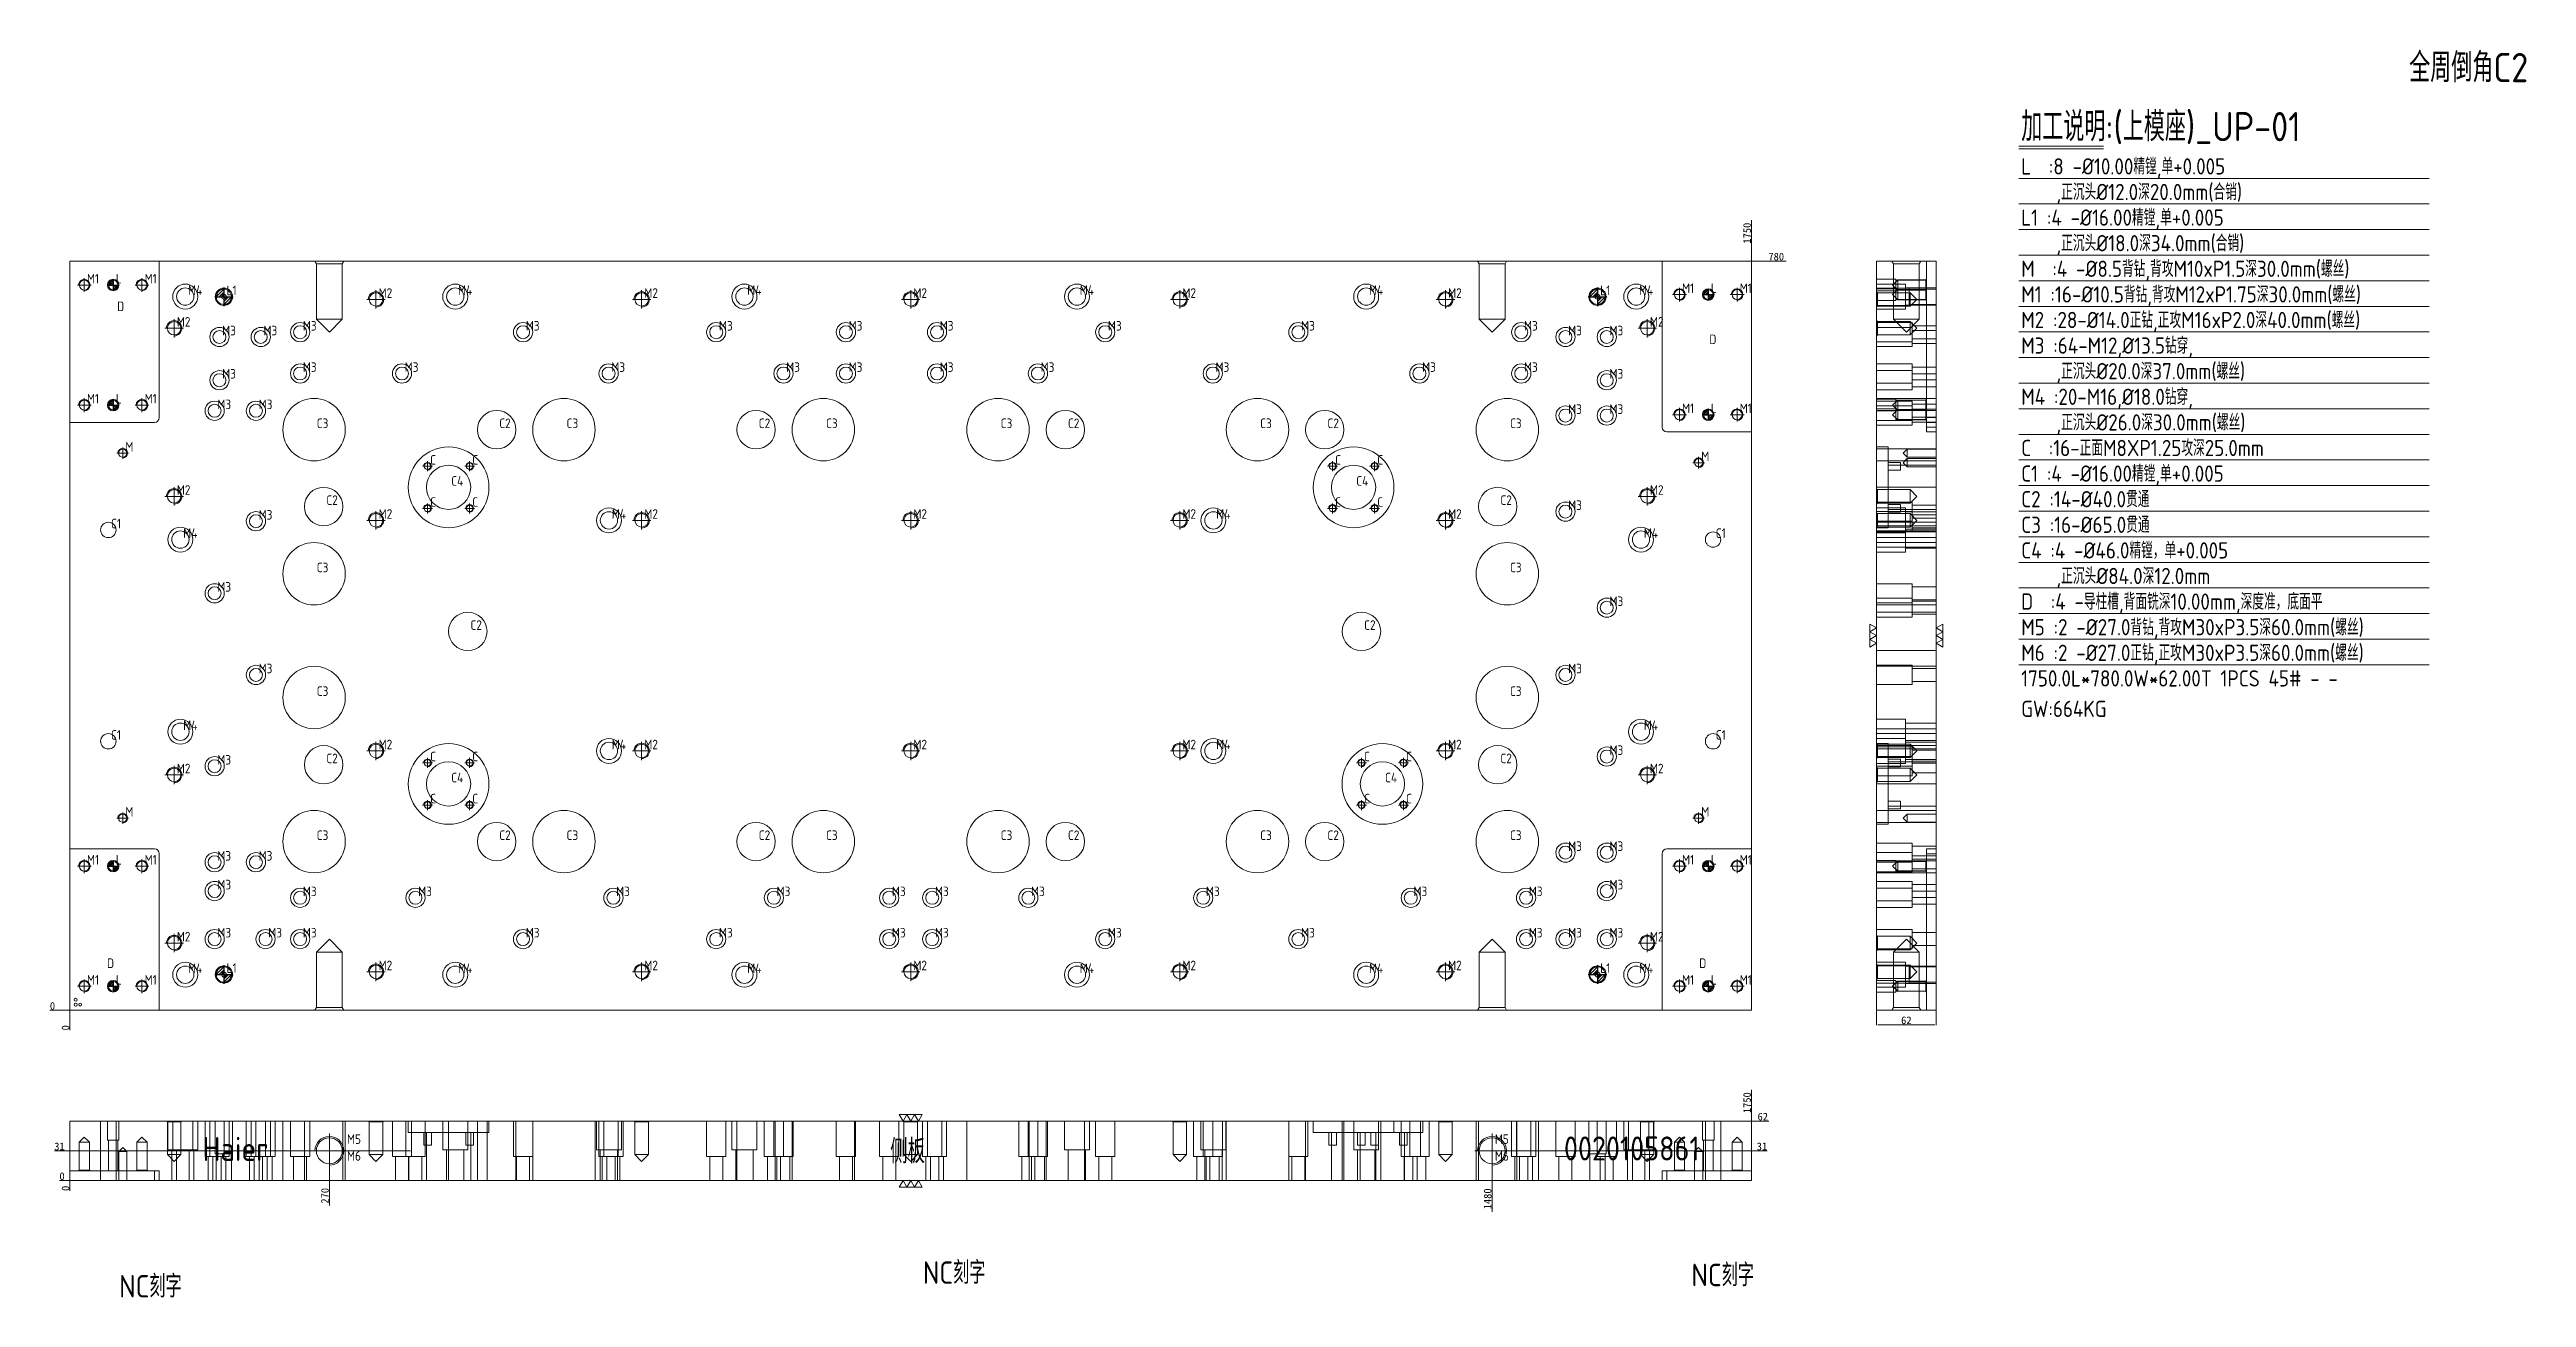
# Model space of a CAD drawing. Header units: millimetres. Extents: x 11044 to 13621, y 75491 to 76790.
import ezdxf

# ---------------------------------------------------------------- set-up
doc = ezdxf.new("R2010")
doc.units = ezdxf.units.MM
doc.linetypes.add('CENTER', pattern=[0])
doc.linetypes.add('DASHED', pattern=[0])
doc.layers.add('dim', color=4, linetype='Continuous')
doc.layers.add('dim_temp', color=161, linetype='Continuous', lineweight=9)
doc.layers.add('U1', color=7, linetype='Continuous', true_color=0xffffff)
doc.layers.add('UP', color=7, linetype='Continuous', true_color=0xffffff)
doc.styles.add('_PUG_ERP', font='txt')
doc.styles.add('gbenor', font='gbenor.shx', dxfattribs={"bigfont": 'gbcbig'})
doc.dimstyles.new('_PUG_ERP', dxfattribs={"dimtxt": 8, "dimasz": 1.5, "dimexe": 0.5, "dimexo": 0.5, "dimgap": 0.5, "dimtad": 1, "dimtxsty": '_PUG_ERP', "dimblk": 'CLOSEDBLANK', "dimcen": 0, "dimclrd": 4, "dimclre": 4, "dimclrt": 3, "dimazin": 3, "dimtfac": 1, "dimtmove": 0, "dimatfit": 3, "dimldrblk": 'CLOSEDBLANK', "dimlwd": 9, "dimlwe": 9})

msp = doc.modelspace()

# ---------------------------------------------------------------- texts
at = {"layer": 'dim', "color": 4, "lineweight": 18, "style": 'gbenor'}
for s, height, p in [('加工说明:(上模座)_UP-01', 30.42, (13095.44, 76694.66)), ('    ,正沉头%%c12.0深20.0mm(合销)', 16.9, (13095.442, 76633.394)), ('    ,正沉头%%c18.0深34.0mm(合销)', 16.9, (13095.442, 76580.094)), ('M  :4 -%%c8.5背钻,背攻M10xP1.5深30.0mm(螺丝)', 16.9, (13095.442, 76553.444)), ('M1', 10, (11082.51, 76546.631)), ('L', 10, (11112.51, 76546.631)), ('M1', 10, (11142.51, 76546.631)), ('M4', 10, (11187.65, 76534.701)), ('L1', 10, (11227.823, 76534.41)), ('M2', 10, (11386.05, 76531.651)), ('M4', 10, (11468.65, 76534.701)), ('M2', 10, (11662.55, 76531.651)), ('M4', 10, (11769.65, 76534.701)), ('M2', 10, (11942.55, 76531.651)), ('M4', 10, (12115.65, 76534.701)), ('M2', 10, (12222.55, 76531.651)), ('M4', 10, (12416.65, 76534.701)), ('M2', 10, (12499.05, 76531.651)), ('L1', 10, (12657.317, 76534.41)), ('M4', 10, (12697.65, 76534.701)), ('M1', 10, (12742.51, 76536.631)), ('L', 10, (12772.51, 76536.631)), ('M1', 10, (12802.51, 76536.631)), ('M1 :16-%%c10.5背钻,背攻M12xP1.75深30.0mm(螺丝)', 16.9, (13095.442, 76526.794)), ('D', 10, (11113.89, 76517.811)), ('M2', 10, (11176.05, 76501.651)), ('M3', 10, (11307.19, 76497.571)), ('M3', 10, (11539.19, 76497.571)), ('M3', 10, (11740.19, 76497.571)), ('M3', 10, (11875.19, 76497.571)), ('M3', 10, (11969.99, 76497.571)), ('M3', 10, (12144.99, 76497.571)), ('M3', 10, (12345.99, 76497.571)), ('M3', 10, (12577.99, 76497.571)), ('M2', 10, (12709.05, 76501.651)), ('M2 :28-%%c14.0正钻,正攻M16xP2.0深40.0mm(螺丝)', 16.9, (13095.442, 76500.144)), ('M3', 10, (11223.19, 76492.571)), ('M3', 10, (11266.19, 76492.571)), ('M3', 10, (12623.99, 76492.571)), ('M3', 10, (12666.99, 76492.571)), ('D', 10, (12770.89, 76483.475)), ('M3 :64-M12,%%c13.5钻穿,', 16.9, (13095.442, 76473.494)), ('M3', 10, (11223.19, 76447.571)), ('M3', 10, (11307.19, 76454.571)), ('M3', 10, (11413.19, 76454.571)), ('M3', 10, (11628.19, 76454.571)), ('M3', 10, (11810.19, 76454.571)), ('M3', 10, (11875.19, 76454.571)), ('M3', 10, (11969.99, 76454.571)), ('M3', 10, (12074.99, 76454.571)), ('M3', 10, (12256.99, 76454.571)), ('M3', 10, (12471.99, 76454.571)), ('M3', 10, (12577.99, 76454.571)), ('M3', 10, (12666.99, 76447.571)), ('    ,正沉头%%c20.0深37.0mm(螺丝)', 16.9, (13095.442, 76446.844)), ('M1', 10, (11082.51, 76421.631)), ('L', 10, (11112.51, 76421.631)), ('M1', 10, (11142.51, 76421.631)), ('M4 :20-M16,%%c18.0钻穿,', 16.9, (13095.442, 76420.194)), ('M3', 10, (11218.19, 76415.771)), ('M3', 10, (11261.19, 76415.771)), ('C3', 10, (11321.595, 76396.024)), ('C2', 10, (11511.595, 76396.024)), ('C3', 10, (11581.595, 76396.024)), ('C2', 10, (11781.595, 76396.024)), ('C3', 10, (11851.595, 76396.024)), ('C3', 10, (12033.395, 76396.024)), ('C2', 10, (12103.395, 76396.024)), ('C3', 10, (12303.395, 76396.024)), ('C2', 10, (12373.395, 76396.024)), ('C3', 10, (12563.395, 76396.024)), ('M3', 10, (12623.99, 76410.771)), ('M3', 10, (12666.99, 76410.771)), ('M1', 10, (12742.51, 76411.631)), ('L', 10, (12772.51, 76411.631)), ('M1', 10, (12802.51, 76411.631)), ('    ,正沉头%%c26.0深30.0mm(螺丝)', 16.9, (13095.442, 76393.544)), ('M', 10, (11122.49, 76371.621)), ('C  :16-正面M8XP1.25攻深25.0mm', 16.9, (13095.442, 76366.894)), ('C', 10, (11439.65, 76357.931)), ('C', 10, (11483.49, 76357.931)), ('C', 10, (12381.45, 76357.931)), ('C', 10, (12425.29, 76357.931)), ('M', 10, (12762.49, 76361.621)), ('C1 :4 -%%c16.00精镗,单+0.005', 16.9, (13095.442, 76340.244)), ('M2', 10, (11176.05, 76326.651)), ('C2', 10, (11331.595, 76316.024)), ('C4', 10, (11461.595, 76336.024)), ('C4', 10, (12403.395, 76336.024)), ('C2', 10, (12553.395, 76316.024)), ('M2', 10, (12709.05, 76326.651)), ('C2 :14-%%c40.0贯通', 16.9, (13095.442, 76313.594)), ('C1', 10, (11107.55, 76291.651)), ('M3', 10, (11261.19, 76300.771)), ('M2', 10, (11386.05, 76301.651)), ('C', 10, (11439.65, 76314.091)), ('C', 10, (11483.49, 76314.091)), ('M4', 10, (11628.65, 76301.701)), ('M2', 10, (11662.55, 76301.651)), ('M2', 10, (11942.55, 76301.651)), ('M2', 10, (12222.55, 76301.651)), ('M4', 10, (12257.65, 76301.701)), ('C', 10, (12381.45, 76314.091)), ('C', 10, (12425.29, 76314.091)), ('M2', 10, (12499.05, 76301.651)), ('M3', 10, (12623.99, 76310.771)), ('C3 :16-%%c65.0贯通', 16.9, (13095.442, 76286.944)), ('M4', 10, (11182.65, 76281.701)), ('M4', 10, (12702.65, 76281.701)), ('C1', 10, (12777.55, 76281.651)), ('C4 :4 -%%c46.0精镗，单+0.005', 16.9, (13095.442, 76260.294)), ('C3', 10, (11321.595, 76246.024)), ('C3', 10, (12563.395, 76246.024)), ('    ,正沉头%%c84.0深12.0mm', 16.9, (13095.442, 76233.644)), ('M3', 10, (11218.19, 76225.771)), ('D  :4 -导柱槽,背面铣深10.00mm,深度准，底面平', 16.9, (13095.442, 76206.994)), ('M3', 10, (12666.99, 76210.771)), ('M5 :2 -%%c27.0背钻,背攻M30xP3.5深60.0mm(螺丝)', 16.9, (13095.442, 76180.344)), ('C2', 10, (11481.595, 76186.024)), ('C2', 10, (12411.595, 76186.024)), ('M6 :2 -%%c27.0正钻,正攻M30xP3.5深60.0mm(螺丝)', 16.9, (13095.442, 76153.694)), ('M3', 10, (11261.19, 76140.771)), ('M3', 10, (12623.99, 76140.771)), ('C3', 10, (11321.595, 76117.224)), ('C3', 10, (12563.395, 76117.224)), ('1750.0L*780.0W*62.00T 1PCS 45# - - ', 16.9, (13095.442, 76127.044)), ('GW:664KG ', 16.9, (13095.442, 76095.324)), ('C1', 10, (11107.55, 76071.651)), ('M4', 10, (11182.65, 76081.701)), ('M2', 10, (11386.05, 76061.651)), ('M4', 10, (11628.65, 76061.701)), ('M2', 10, (11662.55, 76061.651)), ('M2', 10, (11942.55, 76061.651)), ('M2', 10, (12222.55, 76061.651)), ('M4', 10, (12257.65, 76061.701)), ('M2', 10, (12499.05, 76061.651)), ('M4', 10, (12702.65, 76081.701)), ('C1', 10, (12777.55, 76071.651)), ('M2', 10, (11176.05, 76036.651)), ('M3', 10, (11218.19, 76045.771)), ('C2', 10, (11331.595, 76047.224)), ('C', 10, (11439.65, 76049.131)), ('C', 10, (11483.49, 76049.131)), ('C', 10, (12411.45, 76049.131)), ('C', 10, (12455.29, 76049.131)), ('C2', 10, (12553.395, 76047.224)), ('M3', 10, (12666.99, 76055.771)), ('M2', 10, (12709.05, 76036.651)), ('C4', 10, (11461.595, 76027.224)), ('C4', 10, (12433.395, 76027.224)), ('M', 10, (11122.49, 75991.621)), ('C', 10, (11439.65, 76005.291)), ('C', 10, (11483.49, 76005.291)), ('C', 10, (12411.45, 76005.291)), ('C', 10, (12455.29, 76005.291)), ('M', 10, (12762.49, 75991.621)), ('C3', 10, (11321.595, 75967.224)), ('C2', 10, (11511.595, 75967.224)), ('C3', 10, (11581.595, 75967.224)), ('C2', 10, (11781.595, 75967.224)), ('C3', 10, (11851.595, 75967.224)), ('C3', 10, (12033.395, 75967.224)), ('C2', 10, (12103.395, 75967.224)), ('C3', 10, (12303.395, 75967.224)), ('C2', 10, (12373.395, 75967.224)), ('C3', 10, (12563.395, 75967.224)), ('M3', 10, (12623.99, 75955.771)), ('M3', 10, (12666.99, 75955.771)), ('M1', 10, (11082.51, 75941.631)), ('L', 10, (11112.51, 75941.631)), ('M1', 10, (11142.51, 75941.631)), ('M3', 10, (11218.19, 75945.771)), ('M3', 10, (11261.19, 75945.771)), ('M1', 10, (12742.51, 75941.631)), ('L', 10, (12772.51, 75941.631)), ('M1', 10, (12802.51, 75941.631)), ('M3', 10, (11218.19, 75915.771)), ('M3', 10, (11307.19, 75908.771)), ('M3', 10, (11427.19, 75908.771)), ('M3', 10, (11633.19, 75908.771)), ('M3', 10, (11800.19, 75908.771)), ('M3', 10, (11920.19, 75908.771)), ('M3', 10, (11964.99, 75908.771)), ('M3', 10, (12064.99, 75908.771)), ('M3', 10, (12246.99, 75908.771)), ('M3', 10, (12462.99, 75908.771)), ('M3', 10, (12582.99, 75908.771)), ('M3', 10, (12666.99, 75915.771)), ('M2', 10, (11176.05, 75861.651)), ('M3', 10, (11218.19, 75865.771)), ('M3', 10, (11271.19, 75865.771)), ('M3', 10, (11307.19, 75865.771)), ('M3', 10, (11539.19, 75865.771)), ('M3', 10, (11740.19, 75865.771)), ('M3', 10, (11920.19, 75865.771)), ('M3', 10, (11964.99, 75865.771)), ('M3', 10, (12144.99, 75865.771)), ('M3', 10, (12345.99, 75865.771)), ('M3', 10, (12582.99, 75865.771)), ('M3', 10, (12623.99, 75865.771)), ('M3', 10, (12666.99, 75865.771)), ('M2', 10, (12709.05, 75861.651)), ('D', 10, (11103.36, 75833.946)), ('M4', 10, (11187.65, 75828.701)), ('L1', 10, (11227.823, 75828.912)), ('M2', 10, (11386.05, 75831.651)), ('M4', 10, (11468.65, 75828.701)), ('M2', 10, (11662.55, 75831.651)), ('M4', 10, (11769.65, 75828.701)), ('M2', 10, (11942.55, 75831.651)), ('M4', 10, (12115.65, 75828.701)), ('M2', 10, (12222.55, 75831.651)), ('M4', 10, (12416.65, 75828.701)), ('M2', 10, (12499.05, 75831.651)), ('L1', 10, (12657.317, 75828.912)), ('M4', 10, (12697.65, 75828.701)), ('D', 10, (12760.36, 75833.946)), ('M1', 10, (11082.51, 75816.631)), ('L', 10, (11112.51, 75816.631)), ('M1', 10, (11142.51, 75816.631)), ('M1', 10, (12742.51, 75816.631)), ('L', 10, (12772.51, 75816.631)), ('M1', 10, (12802.51, 75816.631)), ('M5', 10, (11353.165, 75650.901)), ('M5', 10, (12547.69, 75650.901)), ('M6', 10, (11353.165, 75633.351)), ('M6', 10, (12547.69, 75633.351))]:
    msp.add_text(s, height=height, dxfattribs=at).set_placement(p)
at = {"layer": 'dim', "color": 3, "lineweight": 18, "style": 'gbenor'}
for s, p in [('L  :8 -%%c10.00精镗,单+0.005', (13095.442, 76660.044)), ('L1 :4 -%%c16.00精镗,单+0.005', (13095.442, 76606.744))]:
    msp.add_text(s, height=16.9, dxfattribs=at).set_placement(p)
at = {"layer": 'dim', "color": 21, "lineweight": 18, "style": 'gbenor'}
for p in [(11952.388, 75505.23), (12752.239, 75502.73), (11115.971, 75491)]:
    msp.add_text('NC刻字', height=23.4, dxfattribs=at).set_placement(p)
at = {"layer": 'U1', "color": 3, "lineweight": 18, "style": 'gbenor'}
msp.add_text('全周倒角C2', height=30.42, dxfattribs=at).set_placement((13499.173, 76756.165))
at = {"layer": 'UP', "linetype": 'Continuous', "style": 'gbenor'}
for s, p in [('Haier', (11202.944, 75633.153)), ('侧板', (11918.497, 75630.692)), ('0020105861', (12619.549, 75633.63))]:
    msp.add_text(s, height=25, dxfattribs=at).set_placement(p)

# ---------------------------------------------------------------- blocks, each defined once
blk = doc.blocks.new('*D1268')
at = {"layer": 'Defpoints', "color": 0}
for p in [(12814.8, 76570), (12829.8, 76570), (11064.8, 75790)]:
    blk.add_point(p, dxfattribs=at)
at = {"layer": 'dim_temp', "color": 4, "lineweight": 9}
blk.add_line((12815.2, 76570), (12850.8, 76570), dxfattribs=at)
at = {"layer": 'dim_temp', "color": 3, "lineweight": 18, "insert": (12840.5, 76574.5), "char_height": 8, "attachment_point": 5, "style": '_PUG_ERP'}
blk.add_mtext('780', dxfattribs=at)
blk = doc.blocks.new('_ClosedBlank')
blk = doc.blocks.new('*D1269')
at = {"layer": 'Defpoints', "color": 0}
for p in [(11049.8, 75790), (11064.8, 75790), (11064.8, 75790)]:
    blk.add_point(p, dxfattribs=at)
at = {"layer": 'dim_temp', "color": 4, "lineweight": 9}
blk.add_line((11064.2, 75790), (11043.9, 75790), dxfattribs=at)
at = {"layer": 'dim_temp', "color": 3, "lineweight": 18, "insert": (11046.6, 75794.5), "char_height": 8, "attachment_point": 5, "style": '_PUG_ERP'}
blk.add_mtext('0', dxfattribs=at)
blk = doc.blocks.new('*D1270')
at = {"layer": 'Defpoints', "color": 0}
for p in [(11064.8, 75790), (11064.8, 75790), (11064.8, 75775)]:
    blk.add_point(p, dxfattribs=at)
at = {"layer": 'dim_temp', "color": 4, "lineweight": 9}
blk.add_line((11064.8, 75789.5), (11064.8, 75769.2), dxfattribs=at)
at = {"layer": 'dim_temp', "color": 3, "lineweight": 18, "insert": (11060.2, 75771.8), "char_height": 8, "attachment_point": 5, "rotation": 90, "style": '_PUG_ERP'}
blk.add_mtext('0', dxfattribs=at)
blk = doc.blocks.new('*D1271')
at = {"layer": 'Defpoints', "color": 0}
for p in [(12814.8, 76585), (12814.8, 76570), (11064.8, 75790)]:
    blk.add_point(p, dxfattribs=at)
at = {"layer": 'dim_temp', "color": 4, "lineweight": 9}
blk.add_line((12814.8, 76570.5), (12814.8, 76612.5), dxfattribs=at)
at = {"layer": 'dim_temp', "color": 3, "lineweight": 18, "insert": (12810.2, 76599), "char_height": 8, "attachment_point": 5, "rotation": 90, "style": '_PUG_ERP'}
blk.add_mtext('1750', dxfattribs=at)
blk = doc.blocks.new('*D1272')
at = {"layer": 'Defpoints', "color": 0}
for p in [(12944.89432, 75790), (13006.89432, 75790), (13006.89432, 75775)]:
    blk.add_point(p, dxfattribs=at)
at = {"layer": 'dim_temp', "color": 4, "lineweight": 9}
for p, q in [((12944.89432, 75789.5), (12944.89432, 75774.5)), ((13006.89432, 75789.5), (13006.89432, 75774.5)), ((12946.39432, 75775), (13005.39432, 75775))]:
    blk.add_line(p, q, dxfattribs=at)
at = {"layer": 'dim_temp', "color": 3, "lineweight": 18, "insert": (12975.89432, 75779.5), "char_height": 8, "attachment_point": 5, "style": '_PUG_ERP'}
blk.add_mtext('62', dxfattribs=at)
blk = doc.blocks.new('pg_hx_L0')
at = {"color": 230}
for p, q in [((-0.6, 0), (0.6, 0)), ((-0.5, 0), (0, 0.5)), ((-0.3, 0), (0, 0.3)), ((-0.1, 0), (0, 0.1)), ((0, 0.6), (0, -0.6)), ((0.1, 0), (0, -0.1)), ((0.5, 0), (0, -0.5)), ((0.3, 0), (0, -0.3))]:
    blk.add_line(p, q, dxfattribs=at)
for start, end in [(90, 180), (270, 0)]:
    blk.add_arc((0, 0), 0.5, start, end, dxfattribs=at)
blk = doc.blocks.new('pg_hx_LLL0')
blk.add_blockref('pg_hx_L0', (0, 0))
blk = doc.blocks.new('*D1273')
at = {"layer": 'Defpoints', "color": 0}
for p in [(12544.8, 75643.7), (12819.8, 75643.7), (11064.8, 75612.7)]:
    blk.add_point(p, dxfattribs=at)
at = {"layer": 'dim_temp', "color": 4, "lineweight": 9}
blk.add_line((12545.2, 75643.7), (12830.9, 75643.7), dxfattribs=at)
at = {"layer": 'dim_temp', "color": 3, "lineweight": 18, "insert": (12825.6, 75648.2), "char_height": 8, "attachment_point": 5, "style": '_PUG_ERP'}
blk.add_mtext('31', dxfattribs=at)
blk = doc.blocks.new('*D1274')
at = {"layer": 'Defpoints', "color": 0}
for p in [(12814.8, 75674.7), (12819.8, 75674.7), (11064.8, 75612.7)]:
    blk.add_point(p, dxfattribs=at)
at = {"layer": 'dim_temp', "color": 4, "lineweight": 9}
blk.add_line((12815.2, 75674.7), (12832.8, 75674.7), dxfattribs=at)
at = {"layer": 'dim_temp', "color": 3, "lineweight": 18, "insert": (12826.5, 75679.2), "char_height": 8, "attachment_point": 5, "style": '_PUG_ERP'}
blk.add_mtext('62', dxfattribs=at)
blk = doc.blocks.new('*D1275')
at = {"layer": 'Defpoints', "color": 0}
for p in [(11059.8, 75612.7), (11064.8, 75612.7), (11064.8, 75612.7)]:
    blk.add_point(p, dxfattribs=at)
at = {"layer": 'dim_temp', "color": 4, "lineweight": 9}
blk.add_line((11064.2, 75612.7), (11053.9, 75612.7), dxfattribs=at)
at = {"layer": 'dim_temp', "color": 3, "lineweight": 18, "insert": (11056.6, 75617.2), "char_height": 8, "attachment_point": 5, "style": '_PUG_ERP'}
blk.add_mtext('0', dxfattribs=at)
blk = doc.blocks.new('*D1276')
at = {"layer": 'Defpoints', "color": 0}
for p in [(11059.8, 75643.7), (11419.8, 75643.7), (11064.8, 75612.7)]:
    blk.add_point(p, dxfattribs=at)
at = {"layer": 'dim_temp', "color": 4, "lineweight": 9}
blk.add_line((11419.2, 75643.7), (11048.6, 75643.7), dxfattribs=at)
at = {"layer": 'dim_temp', "color": 3, "lineweight": 18, "insert": (11053.9, 75648.2), "char_height": 8, "attachment_point": 5, "style": '_PUG_ERP'}
blk.add_mtext('31', dxfattribs=at)
blk = doc.blocks.new('*D1277')
at = {"layer": 'Defpoints', "color": 0}
for p in [(12544.8, 75643.7), (11064.8, 75612.7), (12544.8, 75607.7)]:
    blk.add_point(p, dxfattribs=at)
at = {"layer": 'dim_temp', "color": 4, "lineweight": 9}
blk.add_line((12544.8, 75643.2), (12544.8, 75580.2), dxfattribs=at)
at = {"layer": 'dim_temp', "color": 3, "lineweight": 18, "insert": (12540.2, 75593.7), "char_height": 8, "attachment_point": 5, "rotation": 90, "style": '_PUG_ERP'}
blk.add_mtext('1480', dxfattribs=at)
blk = doc.blocks.new('*D1278')
at = {"layer": 'Defpoints', "color": 0}
for p in [(11334.8, 75643.7), (11064.8, 75612.7), (11334.8, 75607.7)]:
    blk.add_point(p, dxfattribs=at)
at = {"layer": 'dim_temp', "color": 4, "lineweight": 9}
blk.add_line((11334.8, 75643.2), (11334.8, 75586.7), dxfattribs=at)
at = {"layer": 'dim_temp', "color": 3, "lineweight": 18, "insert": (11330.2, 75596.9), "char_height": 8, "attachment_point": 5, "rotation": 90, "style": '_PUG_ERP'}
blk.add_mtext('270', dxfattribs=at)
blk = doc.blocks.new('*D1279')
at = {"layer": 'Defpoints', "color": 0}
for p in [(11064.8, 75612.7), (11064.8, 75612.7), (11064.8, 75607.7)]:
    blk.add_point(p, dxfattribs=at)
at = {"layer": 'dim_temp', "color": 4, "lineweight": 9}
blk.add_line((11064.8, 75612.2), (11064.8, 75601.9), dxfattribs=at)
at = {"layer": 'dim_temp', "color": 3, "lineweight": 18, "insert": (11060.2, 75604.6), "char_height": 8, "attachment_point": 5, "rotation": 90, "style": '_PUG_ERP'}
blk.add_mtext('0', dxfattribs=at)
blk = doc.blocks.new('*D1280')
at = {"layer": 'Defpoints', "color": 0}
for p in [(12814.8, 75679.7), (12814.8, 75674.7), (11064.8, 75612.7)]:
    blk.add_point(p, dxfattribs=at)
at = {"layer": 'dim_temp', "color": 4, "lineweight": 9}
blk.add_line((12814.8, 75675.2), (12814.8, 75707.3), dxfattribs=at)
at = {"layer": 'dim_temp', "color": 3, "lineweight": 18, "insert": (12810.2, 75693.8), "char_height": 8, "attachment_point": 5, "rotation": 90, "style": '_PUG_ERP'}
blk.add_mtext('1750', dxfattribs=at)

# ---------------------------------------------------------------- dimensions: what is measured, and where the dimension line sits
at = {"layer": 'dim_temp', "lineweight": 18}
for feature_location, offset, dtype, origin, picture, middle in [((12814.75, 76570), (0, 15), 1, (11064.75, 75790), '*D1271', (12810.25, 76599.024)), ((12814.75, 76570), (15, 0), 0, (11064.75, 75790), '*D1268', (12840.536, 76574.5)), ((11064.75, 75790), (-15, 0), 0, (11064.75, 75790), '*D1269', (11046.583333333, 75794.5)), ((11064.75, 75790), (0, -15), 1, (11064.75, 75790), '*D1270', (11060.25, 75771.833333333)), ((12814.75, 75674.732), (0, 5), 1, (11064.75, 75612.732), '*D1280', (12810.25, 75693.755)), ((12814.75, 75674.732), (5, 0), 0, (11064.75, 75612.732), '*D1274', (12826.536, 75679.232)), ((11419.75, 75643.732), (-360, 0), 0, (11064.75, 75612.732), '*D1276', (11053.917, 75648.232)), ((12544.75, 75643.732), (275, 0), 0, (11064.75, 75612.732), '*D1273', (12825.583, 75648.232)), ((12544.75, 75643.732), (0, -36), 1, (11064.75, 75612.732), '*D1277', (12540.25, 75593.708)), ((11334.75, 75643.732), (0, -36), 1, (11064.75, 75612.732), '*D1278', (11330.25, 75596.946)), ((11064.75, 75612.731682733), (-5, 0), 0, (11064.75, 75612.731682733), '*D1275', (11056.583333333, 75617.231682733)), ((11064.75, 75612.731682733), (0, -5), 1, (11064.75, 75612.731682733), '*D1279', (11060.25, 75604.565016066))]:
    dim = msp.add_ordinate_dim(feature_location=feature_location, offset=offset, dtype=dtype, origin=origin, dimstyle='_PUG_ERP', dxfattribs=at)
    dim.commit()
    dim.dimension.update_dxf_attribs({"geometry": picture, "text_midpoint": middle})
dim = msp.add_linear_dim(base=(13006.894, 75775), p1=(12944.894, 75790), p2=(13006.894, 75790), dimstyle='_PUG_ERP', dxfattribs=at)
dim.commit()
dim.dimension.update_dxf_attribs({"geometry": '*D1272', "text_midpoint": (12975.894, 75779.5)})

# ---------------------------------------------------------------- linework, layer by layer
at = {"layer": 'dim', "color": 8, "linetype": 'Continuous', "lineweight": 18}
for p, q in [((13092.907, 76689.41), (13181.065, 76689.41)), ((13092.907, 76686.875), (13181.065, 76686.875)), ((13092.907, 76656), (13520.004, 76656)), ((13092.907, 76629.35), (13520.004, 76629.35)), ((13092.907, 76602.7), (13520.004, 76602.7)), ((13092.907, 76576.05), (13520.004, 76576.05)), ((13092.907, 76549.4), (13520.004, 76549.4)), ((13092.907, 76522.75), (13520.004, 76522.75)), ((13092.907, 76496.1), (13520.004, 76496.1)), ((13092.907, 76469.45), (13520.004, 76469.45)), ((13092.907, 76442.8), (13520.004, 76442.8)), ((13092.907, 76416.15), (13520.004, 76416.15)), ((13092.907, 76389.5), (13520.004, 76389.5)), ((13092.907, 76362.85), (13520.004, 76362.85)), ((13092.907, 76336.2), (13520.004, 76336.2)), ((13092.907, 76309.55), (13520.004, 76309.55)), ((13092.907, 76282.9), (13520.004, 76282.9)), ((13092.907, 76256.25), (13520.004, 76256.25)), ((13092.907, 76229.6), (13520.004, 76229.6)), ((13092.907, 76202.95), (13520.004, 76202.95)), ((13092.907, 76176.3), (13520.004, 76176.3)), ((13092.907, 76149.65), (13520.004, 76149.65))]:
    msp.add_line(p, q, dxfattribs=at)
at = {"layer": 'dim', "color": 20, "linetype": 'Continuous', "lineweight": 18}
for p, q in [((12944.894, 76188), (12937.966, 76192)), ((12937.966, 76192), (12937.966, 76168)), ((12944.894, 76188), (12937.966, 76184)), ((12944.894, 76180), (12937.966, 76184)), ((12944.894, 76180), (12937.966, 76176)), ((12944.894, 76172), (12937.966, 76176)), ((12944.894, 76172), (12937.966, 76168)), ((13006.894, 76188), (13013.822, 76192)), ((13006.894, 76188), (13013.822, 76184)), ((13006.894, 76180), (13013.822, 76184)), ((13006.894, 76180), (13013.822, 76176)), ((13006.894, 76172), (13013.822, 76176)), ((13006.894, 76172), (13013.822, 76168)), ((13013.822, 76192), (13013.822, 76168)), ((11931.75, 75674.732), (11927.75, 75681.66)), ((11951.75, 75681.66), (11927.75, 75681.66)), ((11931.75, 75674.732), (11935.75, 75681.66)), ((11939.75, 75674.732), (11935.75, 75681.66)), ((11939.75, 75674.732), (11943.75, 75681.66)), ((11947.75, 75674.732), (11943.75, 75681.66)), ((11947.75, 75674.732), (11951.75, 75681.66)), ((11931.75, 75612.732), (11927.75, 75605.804)), ((11951.75, 75605.804), (11927.75, 75605.804)), ((11931.75, 75612.732), (11935.75, 75605.804)), ((11939.75, 75612.732), (11935.75, 75605.804)), ((11939.75, 75612.732), (11943.75, 75605.804)), ((11947.75, 75612.732), (11943.75, 75605.804)), ((11947.75, 75612.732), (11951.75, 75605.804))]:
    msp.add_line(p, q, dxfattribs=at)
at = {"layer": 'dim', "lineweight": 18}
for centre in [(11070.711, 75801.004), (11070.711, 75795.834), (11075.452, 75795.942)]:
    msp.add_circle(centre, 1.523, dxfattribs=at)
at = {"layer": 'UP', "color": 135, "linetype": 'Continuous', "lineweight": 18}
for p, q in [((11064.75, 76570), (11064.75, 75790)), ((12814.75, 76570), (11064.75, 76570)), ((12814.75, 76570), (12814.75, 75790)), ((12996.894, 76570), (12944.894, 76570)), ((12944.894, 76570), (12944.894, 75790)), ((13006.894, 76570), (12996.894, 76570)), ((13006.894, 76570), (13006.894, 76397)), ((13006.894, 76392), (12996.894, 76392)), ((13006.894, 76397), (13006.894, 76392)), ((13006.894, 76392), (13006.894, 75958)), ((13006.894, 75958), (12996.894, 75958)), ((13006.894, 75953), (13006.894, 75958)), ((13006.894, 75790), (13006.894, 75953)), ((11064.75, 75790), (12814.75, 75790)), ((12996.894, 75790), (12944.894, 75790)), ((13006.894, 75790), (12996.894, 75790)), ((11064.75, 75674.732), (12814.75, 75674.732)), ((11064.75, 75622.732), (11064.75, 75674.732)), ((12814.75, 75622.732), (12814.75, 75674.732)), ((11064.75, 75612.732), (11064.75, 75622.732)), ((11152.75, 75612.732), (11064.75, 75612.732)), ((11157.75, 75612.732), (11152.75, 75612.732)), ((11157.75, 75612.732), (11157.75, 75622.732)), ((11157.75, 75612.732), (12721.75, 75612.732)), ((12721.75, 75612.732), (12721.75, 75622.732)), ((12721.75, 75612.732), (12726.75, 75612.732)), ((12726.75, 75612.732), (12814.75, 75612.732)), ((12814.75, 75612.732), (12814.75, 75622.732))]:
    msp.add_line(p, q, dxfattribs=at)
at = {"layer": 'UP', "color": 2, "linetype": 'DASHED', "lineweight": 13, "ltscale": 1.764682}
for p, q in [((11157.75, 76570), (11157.75, 76407)), ((12721.75, 76570), (12721.75, 76397)), ((11152.75, 76402), (11064.75, 76402)), ((12726.75, 76392), (12814.75, 76392)), ((11152.75, 75958), (11064.75, 75958)), ((11157.75, 75790), (11157.75, 75953)), ((12721.75, 75790), (12721.75, 75953)), ((12726.75, 75958), (12814.75, 75958))]:
    msp.add_line(p, q, dxfattribs=at)
at = {"layer": 'UP', "color": 5, "linetype": 'DASHED', "lineweight": 13, "ltscale": 1.764682}
for p, q in [((11319.75, 76570), (11321.247, 76567.006)), ((11321.247, 76567.006), (11321.247, 76509.42)), ((11321.247, 76567.006), (11348.253, 76567.006)), ((11348.253, 76567.006), (11349.75, 76570)), ((11348.253, 76509.42), (11348.253, 76567.006)), ((12529.75, 76570), (12531.247, 76567.006)), ((12531.247, 76567.006), (12531.247, 76509.42)), ((12531.247, 76567.006), (12558.253, 76567.006)), ((12558.253, 76567.006), (12559.75, 76570)), ((12558.253, 76509.42), (12558.253, 76567.006)), ((12960.894, 76570), (12962.391, 76567.006)), ((12962.391, 76567.006), (12962.391, 76509.42)), ((12989.397, 76567.006), (12962.391, 76567.006)), ((12989.397, 76567.006), (12990.894, 76570)), ((12989.397, 76509.42), (12989.397, 76567.006)), ((12945.891, 76537.003), (12944.894, 76538)), ((12979.894, 76537.003), (12945.891, 76537.003)), ((12945.891, 76537.003), (12945.891, 76530)), ((12966.894, 76550.253), (12961.641, 76545)), ((12961.641, 76545), (12966.894, 76539.747)), ((12966.894, 76540.253), (12961.641, 76535)), ((12961.641, 76535), (12966.894, 76529.747)), ((12996.147, 76550.253), (12966.894, 76550.253)), ((12966.894, 76550.253), (12966.894, 76545)), ((12966.894, 76545), (12966.894, 76540.253)), ((12996.147, 76540.253), (12966.894, 76540.253)), ((12966.894, 76540.253), (12966.894, 76535)), ((12966.894, 76539.747), (12996.147, 76539.747)), ((12966.894, 76535), (12966.894, 76529.747)), ((12986.897, 76530), (12979.894, 76537.003)), ((12979.894, 76530), (12979.894, 76537.003)), ((12996.894, 76551), (12996.147, 76550.253)), ((12996.147, 76545), (12996.147, 76550.253)), ((12996.147, 76540.253), (12996.147, 76545)), ((12996.894, 76541), (12996.147, 76540.253)), ((12996.147, 76535), (12996.147, 76540.253)), ((12996.147, 76539.747), (12996.894, 76539)), ((12996.147, 76529.747), (12996.147, 76535)), ((11321.247, 76509.42), (11334.75, 76495.917)), ((11334.75, 76509.42), (11321.247, 76509.42)), ((11334.75, 76495.917), (11348.253, 76509.42)), ((11348.253, 76509.42), (11334.75, 76509.42)), ((12531.247, 76509.42), (12544.75, 76495.917)), ((12544.75, 76509.42), (12531.247, 76509.42)), ((12544.75, 76495.917), (12558.253, 76509.42)), ((12558.253, 76509.42), (12544.75, 76509.42)), ((12944.894, 76522), (12945.891, 76522.997)), ((12945.891, 76507.003), (12944.894, 76508)), ((12945.891, 76530), (12945.891, 76522.997)), ((12945.891, 76522.997), (12979.894, 76522.997)), ((12979.894, 76507.003), (12945.891, 76507.003)), ((12945.891, 76507.003), (12945.891, 76500)), ((12962.391, 76509.42), (12975.894, 76495.917)), ((12962.391, 76509.42), (12989.397, 76509.42)), ((12966.894, 76529.747), (12996.147, 76529.747)), ((12975.894, 76495.917), (12989.397, 76509.42)), ((12979.894, 76522.997), (12986.897, 76530)), ((12979.894, 76522.997), (12979.894, 76530)), ((12986.897, 76500), (12979.894, 76507.003)), ((12979.894, 76500), (12979.894, 76507.003)), ((12996.147, 76529.747), (12996.894, 76529)), ((12944.894, 76492), (12945.891, 76492.997)), ((12945.891, 76500), (12945.891, 76492.997)), ((12945.891, 76492.997), (12979.894, 76492.997)), ((12979.894, 76492.997), (12986.897, 76500)), ((12979.894, 76492.997), (12979.894, 76500)), ((12966.894, 76425.253), (12961.641, 76420)), ((12961.641, 76420), (12966.894, 76414.747)), ((12966.894, 76415.253), (12961.641, 76410)), ((12961.641, 76410), (12966.894, 76404.747)), ((12996.147, 76425.253), (12966.894, 76425.253)), ((12966.894, 76425.253), (12966.894, 76420)), ((12966.894, 76420), (12966.894, 76415.253)), ((12996.147, 76415.253), (12966.894, 76415.253)), ((12966.894, 76415.253), (12966.894, 76410)), ((12966.894, 76414.747), (12996.147, 76414.747)), ((12966.894, 76410), (12966.894, 76404.747)), ((12966.894, 76404.747), (12996.147, 76404.747)), ((12996.894, 76426), (12996.147, 76425.253)), ((12996.147, 76420), (12996.147, 76425.253)), ((12996.147, 76415.253), (12996.147, 76420)), ((12996.894, 76416), (12996.147, 76415.253)), ((12996.147, 76410), (12996.147, 76415.253)), ((12996.147, 76414.747), (12996.894, 76414)), ((12996.147, 76404.747), (12996.147, 76410)), ((12996.147, 76404.747), (12996.894, 76404)), ((12976.694, 76374.253), (12972.441, 76370)), ((12972.441, 76370), (12976.694, 76365.747)), ((12976.694, 76364.253), (12972.441, 76360)), ((12972.441, 76360), (12976.694, 76355.747)), ((13006.894, 76374.253), (12976.694, 76374.253)), ((12976.694, 76370), (12976.694, 76374.253)), ((12976.694, 76365.747), (12976.694, 76370)), ((12976.694, 76365.747), (13006.894, 76365.747)), ((13006.894, 76364.253), (12976.694, 76364.253)), ((12976.694, 76355.747), (12976.694, 76364.253)), ((12976.694, 76355.747), (13006.894, 76355.747)), ((12945.891, 76307.003), (12944.894, 76308)), ((12979.894, 76307.003), (12945.891, 76307.003)), ((12945.891, 76307.003), (12945.891, 76300)), ((12945.891, 76300), (12945.891, 76292.997)), ((12986.897, 76300), (12979.894, 76307.003)), ((12979.894, 76300), (12979.894, 76307.003)), ((12979.894, 76292.997), (12986.897, 76300)), ((12979.894, 76292.997), (12979.894, 76300)), ((12944.894, 76292), (12945.891, 76292.997)), ((12945.891, 76292.997), (12979.894, 76292.997)), ((12945.891, 76067.003), (12944.894, 76068)), ((12944.894, 76052), (12945.891, 76052.997)), ((12979.894, 76067.003), (12945.891, 76067.003)), ((12945.891, 76060), (12945.891, 76067.003)), ((12945.891, 76052.997), (12945.891, 76060)), ((12945.891, 76052.997), (12979.894, 76052.997)), ((12986.897, 76060), (12979.894, 76067.003)), ((12979.894, 76067.003), (12979.894, 76060)), ((12979.894, 76052.997), (12986.897, 76060)), ((12979.894, 76060), (12979.894, 76052.997)), ((12976.694, 75994.253), (12972.441, 75990)), ((13006.894, 75994.253), (12976.694, 75994.253)), ((12976.694, 75994.253), (12976.694, 75985.747)), ((12972.441, 75990), (12976.694, 75985.747)), ((12976.694, 75985.747), (13006.894, 75985.747)), ((12966.894, 75945.253), (12961.641, 75940)), ((12961.641, 75940), (12966.894, 75934.747)), ((12996.147, 75945.253), (12966.894, 75945.253)), ((12966.894, 75945.253), (12966.894, 75940)), ((12966.894, 75940), (12966.894, 75934.747)), ((12996.894, 75946), (12996.147, 75945.253)), ((12996.147, 75940), (12996.147, 75945.253)), ((12996.147, 75934.747), (12996.147, 75940)), ((12966.894, 75934.747), (12996.147, 75934.747)), ((12996.147, 75934.747), (12996.894, 75934)), ((11334.75, 75864.083), (11321.247, 75850.58)), ((11348.253, 75850.58), (11334.75, 75864.083)), ((12544.75, 75864.083), (12531.247, 75850.58)), ((12558.253, 75850.58), (12544.75, 75864.083)), ((12945.891, 75867.003), (12944.894, 75868)), ((12979.894, 75867.003), (12945.891, 75867.003)), ((12945.891, 75860), (12945.891, 75867.003)), ((12975.894, 75864.083), (12962.391, 75850.58)), ((12989.397, 75850.58), (12975.894, 75864.083)), ((12986.897, 75860), (12979.894, 75867.003)), ((12979.894, 75867.003), (12979.894, 75860)), ((11321.247, 75850.58), (11321.247, 75792.994)), ((11334.75, 75850.58), (11321.247, 75850.58)), ((11348.253, 75850.58), (11334.75, 75850.58)), ((11348.253, 75792.994), (11348.253, 75850.58)), ((12531.247, 75850.58), (12531.247, 75792.994)), ((12544.75, 75850.58), (12531.247, 75850.58)), ((12558.253, 75850.58), (12544.75, 75850.58)), ((12558.253, 75792.994), (12558.253, 75850.58)), ((12944.894, 75852), (12945.891, 75852.997)), ((12945.891, 75837.003), (12944.894, 75838)), ((12945.891, 75852.997), (12945.891, 75860)), ((12945.891, 75852.997), (12979.894, 75852.997)), ((12979.894, 75837.003), (12945.891, 75837.003)), ((12945.891, 75830), (12945.891, 75837.003)), ((12962.391, 75850.58), (12962.391, 75792.994)), ((12962.391, 75850.58), (12989.397, 75850.58)), ((12979.894, 75852.997), (12986.897, 75860)), ((12979.894, 75860), (12979.894, 75852.997)), ((12986.897, 75830), (12979.894, 75837.003)), ((12979.894, 75837.003), (12979.894, 75830)), ((12989.397, 75792.994), (12989.397, 75850.58)), ((12944.894, 75822), (12945.891, 75822.997)), ((12945.891, 75822.997), (12945.891, 75830)), ((12945.891, 75822.997), (12979.894, 75822.997)), ((12966.894, 75820.253), (12961.641, 75815)), ((12961.641, 75815), (12966.894, 75809.747)), ((12996.147, 75820.253), (12966.894, 75820.253)), ((12966.894, 75820.253), (12966.894, 75815)), ((12966.894, 75815), (12966.894, 75809.747)), ((12966.894, 75809.747), (12996.147, 75809.747)), ((12979.894, 75822.997), (12986.897, 75830)), ((12979.894, 75830), (12979.894, 75822.997)), ((12996.894, 75821), (12996.147, 75820.253)), ((12996.147, 75815), (12996.147, 75820.253)), ((12996.147, 75809.747), (12996.147, 75815)), ((12996.147, 75809.747), (12996.894, 75809)), ((11321.247, 75792.994), (11319.75, 75790)), ((11321.247, 75792.994), (11348.253, 75792.994)), ((11349.75, 75790), (11348.253, 75792.994)), ((12531.247, 75792.994), (12529.75, 75790)), ((12531.247, 75792.994), (12558.253, 75792.994)), ((12559.75, 75790), (12558.253, 75792.994)), ((12962.391, 75792.994), (12960.894, 75790)), ((12989.397, 75792.994), (12962.391, 75792.994)), ((12990.894, 75790), (12989.397, 75792.994)), ((11079.75, 75657.985), (11074.497, 75652.732)), ((11085.003, 75652.732), (11079.75, 75657.985)), ((11139.75, 75657.985), (11134.497, 75652.732)), ((11145.003, 75652.732), (11139.75, 75657.985)), ((11165.25, 75674.732), (11166.247, 75673.735)), ((11166.247, 75673.735), (11166.247, 75639.732)), ((11180.253, 75673.735), (11166.247, 75673.735)), ((11180.253, 75673.735), (11181.25, 75674.732)), ((11180.253, 75639.732), (11180.253, 75673.735)), ((11375.25, 75674.732), (11376.247, 75673.735)), ((11376.247, 75673.735), (11376.247, 75639.732)), ((11390.253, 75673.735), (11376.247, 75673.735)), ((11390.253, 75673.735), (11391.25, 75674.732)), ((11390.253, 75639.732), (11390.253, 75673.735)), ((11651.75, 75674.732), (11652.747, 75673.735)), ((11652.747, 75673.735), (11652.747, 75639.732)), ((11666.753, 75673.735), (11652.747, 75673.735)), ((11666.753, 75673.735), (11667.75, 75674.732)), ((11666.753, 75639.732), (11666.753, 75673.735)), ((11931.75, 75674.732), (11932.747, 75673.735)), ((11932.747, 75673.735), (11932.747, 75639.732)), ((11946.753, 75673.735), (11932.747, 75673.735)), ((11946.753, 75673.735), (11947.75, 75674.732)), ((11946.753, 75639.732), (11946.753, 75673.735)), ((12211.75, 75674.732), (12212.747, 75673.735)), ((12212.747, 75673.735), (12212.747, 75639.732)), ((12226.753, 75673.735), (12212.747, 75673.735)), ((12226.753, 75673.735), (12227.75, 75674.732)), ((12226.753, 75639.732), (12226.753, 75673.735)), ((12488.25, 75674.732), (12489.247, 75673.735)), ((12489.247, 75673.735), (12489.247, 75639.732)), ((12503.253, 75673.735), (12489.247, 75673.735)), ((12503.253, 75673.735), (12504.25, 75674.732)), ((12503.253, 75639.732), (12503.253, 75673.735)), ((12698.25, 75674.732), (12699.247, 75673.735)), ((12699.247, 75673.735), (12699.247, 75639.732)), ((12713.253, 75673.735), (12699.247, 75673.735)), ((12713.253, 75673.735), (12714.25, 75674.732)), ((12713.253, 75639.732), (12713.253, 75673.735)), ((12739.75, 75657.985), (12734.497, 75652.732)), ((12745.003, 75652.732), (12739.75, 75657.985)), ((12799.75, 75657.985), (12794.497, 75652.732)), ((12805.003, 75652.732), (12799.75, 75657.985)), ((11074.497, 75652.732), (11074.497, 75623.479)), ((11085.003, 75652.732), (11074.497, 75652.732)), ((11085.003, 75623.479), (11085.003, 75652.732)), ((11119.75, 75647.185), (11115.497, 75642.932)), ((11115.497, 75642.932), (11115.497, 75612.732)), ((11124.003, 75642.932), (11115.497, 75642.932)), ((11124.003, 75642.932), (11119.75, 75647.185)), ((11124.003, 75612.732), (11124.003, 75642.932)), ((11134.497, 75652.732), (11134.497, 75623.479)), ((11145.003, 75652.732), (11134.497, 75652.732)), ((11145.003, 75623.479), (11145.003, 75652.732)), ((11166.247, 75639.732), (11173.25, 75632.729)), ((11180.253, 75639.732), (11166.247, 75639.732)), ((11173.25, 75632.729), (11180.253, 75639.732)), ((11376.247, 75639.732), (11383.25, 75632.729)), ((11390.253, 75639.732), (11376.247, 75639.732)), ((11383.25, 75632.729), (11390.253, 75639.732)), ((11652.747, 75639.732), (11659.75, 75632.729)), ((11666.753, 75639.732), (11652.747, 75639.732)), ((11659.75, 75632.729), (11666.753, 75639.732)), ((11932.747, 75639.732), (11939.75, 75632.729)), ((11946.753, 75639.732), (11932.747, 75639.732)), ((11939.75, 75632.729), (11946.753, 75639.732)), ((12212.747, 75639.732), (12219.75, 75632.729)), ((12226.753, 75639.732), (12212.747, 75639.732)), ((12219.75, 75632.729), (12226.753, 75639.732)), ((12489.247, 75639.732), (12496.25, 75632.729)), ((12503.253, 75639.732), (12489.247, 75639.732)), ((12496.25, 75632.729), (12503.253, 75639.732)), ((12699.247, 75639.732), (12706.25, 75632.729)), ((12713.253, 75639.732), (12699.247, 75639.732)), ((12706.25, 75632.729), (12713.253, 75639.732)), ((12734.497, 75652.732), (12734.497, 75623.479)), ((12745.003, 75652.732), (12734.497, 75652.732)), ((12745.003, 75623.479), (12745.003, 75652.732)), ((12759.75, 75647.185), (12755.497, 75642.932)), ((12755.497, 75642.932), (12755.497, 75612.732)), ((12755.497, 75642.932), (12764.003, 75642.932)), ((12764.003, 75642.932), (12759.75, 75647.185)), ((12764.003, 75612.732), (12764.003, 75642.932)), ((12794.497, 75652.732), (12794.497, 75623.479)), ((12805.003, 75652.732), (12794.497, 75652.732)), ((12805.003, 75623.479), (12805.003, 75652.732)), ((11074.497, 75623.479), (11073.75, 75622.732)), ((11085.003, 75623.479), (11074.497, 75623.479)), ((11085.75, 75622.732), (11085.003, 75623.479)), ((11134.497, 75623.479), (11133.75, 75622.732)), ((11145.003, 75623.479), (11134.497, 75623.479)), ((11145.75, 75622.732), (11145.003, 75623.479)), ((12734.497, 75623.479), (12733.75, 75622.732)), ((12745.003, 75623.479), (12734.497, 75623.479)), ((12745.75, 75622.732), (12745.003, 75623.479)), ((12794.497, 75623.479), (12793.75, 75622.732)), ((12805.003, 75623.479), (12794.497, 75623.479)), ((12805.75, 75622.732), (12805.003, 75623.479))]:
    msp.add_line(p, q, dxfattribs=at)
at = {"layer": 'UP', "color": 2, "linetype": 'Continuous', "lineweight": 18}
for p, q in [((12996.894, 76570), (12996.894, 76392)), ((12996.894, 75790), (12996.894, 75958)), ((11157.75, 75622.732), (11064.75, 75622.732)), ((12721.75, 75622.732), (12814.75, 75622.732))]:
    msp.add_line(p, q, dxfattribs=at)
at = {"layer": 'UP', "color": 1, "linetype": 'CENTER', "lineweight": 18, "ltscale": 1.764682}
for p, q in [((11072.55, 76545), (11086.95, 76545)), ((11079.75, 76537.8), (11079.75, 76552.2)), ((11132.55, 76545), (11146.95, 76545)), ((11139.75, 76537.8), (11139.75, 76552.2)), ((11383.25, 76520.4), (11383.25, 76539.6)), ((11659.75, 76520.4), (11659.75, 76539.6)), ((11939.75, 76520.4), (11939.75, 76539.6)), ((12219.75, 76520.4), (12219.75, 76539.6)), ((12496.25, 76520.4), (12496.25, 76539.6)), ((12732.55, 76535), (12746.95, 76535)), ((12739.75, 76527.8), (12739.75, 76542.2)), ((12792.55, 76535), (12806.95, 76535)), ((12799.75, 76527.8), (12799.75, 76542.2)), ((11173.25, 76490.4), (11173.25, 76509.6)), ((11373.65, 76530), (11392.85, 76530)), ((11650.15, 76530), (11669.35, 76530)), ((11930.15, 76530), (11949.35, 76530)), ((12210.15, 76530), (12229.35, 76530)), ((12486.65, 76530), (12505.85, 76530)), ((12706.25, 76490.4), (12706.25, 76509.6)), ((11163.65, 76500), (11182.85, 76500)), ((12696.65, 76500), (12715.85, 76500)), ((11072.55, 76420), (11086.95, 76420)), ((11079.75, 76412.8), (11079.75, 76427.2)), ((11132.55, 76420), (11146.95, 76420)), ((11139.75, 76412.8), (11139.75, 76427.2)), ((12732.55, 76410), (12746.95, 76410)), ((12739.75, 76402.8), (12739.75, 76417.2)), ((12792.55, 76410), (12806.95, 76410)), ((12799.75, 76402.8), (12799.75, 76417.2)), ((11113.75, 76370), (11125.75, 76370)), ((11119.75, 76364), (11119.75, 76376)), ((12753.75, 76360), (12765.75, 76360)), ((12759.75, 76354), (12759.75, 76366)), ((11173.25, 76315.4), (11173.25, 76334.6)), ((12706.25, 76315.4), (12706.25, 76334.6)), ((11163.65, 76325), (11182.85, 76325)), ((11373.65, 76300), (11392.85, 76300)), ((11383.25, 76290.4), (11383.25, 76309.6)), ((11650.15, 76300), (11669.35, 76300)), ((11659.75, 76290.4), (11659.75, 76309.6)), ((11930.15, 76300), (11949.35, 76300)), ((11939.75, 76290.4), (11939.75, 76309.6)), ((12210.15, 76300), (12229.35, 76300)), ((12219.75, 76290.4), (12219.75, 76309.6)), ((12486.65, 76300), (12505.85, 76300)), ((12496.25, 76290.4), (12496.25, 76309.6)), ((12696.65, 76325), (12715.85, 76325)), ((11383.25, 76050.4), (11383.25, 76069.6)), ((11659.75, 76050.4), (11659.75, 76069.6)), ((11939.75, 76050.4), (11939.75, 76069.6)), ((12219.75, 76050.4), (12219.75, 76069.6)), ((12496.25, 76050.4), (12496.25, 76069.6)), ((11173.25, 76025.4), (11173.25, 76044.6)), ((11373.65, 76060), (11392.85, 76060)), ((11650.15, 76060), (11669.35, 76060)), ((11930.15, 76060), (11949.35, 76060)), ((12210.15, 76060), (12229.35, 76060)), ((12486.65, 76060), (12505.85, 76060)), ((12706.25, 76025.4), (12706.25, 76044.6)), ((11163.65, 76035), (11182.85, 76035)), ((12696.65, 76035), (12715.85, 76035)), ((11119.75, 75984), (11119.75, 75996)), ((12759.75, 75984), (12759.75, 75996)), ((11113.75, 75990), (11125.75, 75990)), ((12753.75, 75990), (12765.75, 75990)), ((11072.55, 75940), (11086.95, 75940)), ((11079.75, 75932.8), (11079.75, 75947.2)), ((11132.55, 75940), (11146.95, 75940)), ((11139.75, 75932.8), (11139.75, 75947.2)), ((12732.55, 75940), (12746.95, 75940)), ((12739.75, 75932.8), (12739.75, 75947.2)), ((12792.55, 75940), (12806.95, 75940)), ((12799.75, 75932.8), (12799.75, 75947.2)), ((11173.25, 75850.4), (11173.25, 75869.6)), ((12706.25, 75850.4), (12706.25, 75869.6)), ((11163.65, 75860), (11182.85, 75860)), ((11383.25, 75820.4), (11383.25, 75839.6)), ((11659.75, 75820.4), (11659.75, 75839.6)), ((11939.75, 75820.4), (11939.75, 75839.6)), ((12219.75, 75820.4), (12219.75, 75839.6)), ((12496.25, 75820.4), (12496.25, 75839.6)), ((12696.65, 75860), (12715.85, 75860)), ((11072.55, 75815), (11086.95, 75815)), ((11079.75, 75807.8), (11079.75, 75822.2)), ((11132.55, 75815), (11146.95, 75815)), ((11139.75, 75807.8), (11139.75, 75822.2)), ((11373.65, 75830), (11392.85, 75830)), ((11650.15, 75830), (11669.35, 75830)), ((11930.15, 75830), (11949.35, 75830)), ((12210.15, 75830), (12229.35, 75830)), ((12486.65, 75830), (12505.85, 75830)), ((12732.55, 75815), (12746.95, 75815)), ((12739.75, 75807.8), (12739.75, 75822.2)), ((12792.55, 75815), (12806.95, 75815)), ((12799.75, 75807.8), (12799.75, 75822.2)), ((11334.75, 75625.732), (11334.75, 75661.732)), ((12544.75, 75625.732), (12544.75, 75661.732)), ((11316.75, 75643.732), (11352.75, 75643.732)), ((12526.75, 75643.732), (12562.75, 75643.732))]:
    msp.add_line(p, q, dxfattribs=at)
at = {"layer": 'UP', "color": 31, "linetype": 'DASHED', "lineweight": 13, "ltscale": 1.764682}
for p, q in [((12964.894, 76551), (12944.894, 76551)), ((12974.894, 76546), (12944.894, 76546)), ((12978.894, 76541.749), (12944.894, 76541.749)), ((12964.894, 76541), (12944.894, 76541)), ((12944.894, 76539), (12964.894, 76539)), ((12964.894, 76551), (12964.894, 76545)), ((12964.894, 76545), (12964.894, 76541)), ((12964.894, 76541), (12964.894, 76535)), ((12964.894, 76535), (12964.894, 76529)), ((12974.894, 76546), (12974.894, 76520)), ((13006.894, 76542.004), (12974.894, 76542.004)), ((12978.894, 76541.749), (12978.894, 76532.749)), ((12978.894, 76532.749), (12978.894, 76523.749)), ((12944.894, 76529), (12964.894, 76529)), ((12944.894, 76523.749), (12978.894, 76523.749)), ((12944.894, 76520), (12974.894, 76520)), ((12981.894, 76505.9), (12944.894, 76505.9)), ((12974.894, 76523.996), (13006.894, 76523.996)), ((12981.894, 76500.901), (12981.894, 76505.9)), ((12981.894, 76500.9), (12944.894, 76500.9)), ((12944.894, 76485.9), (12981.894, 76485.9)), ((12944.894, 76480.9), (12981.894, 76480.9)), ((13006.894, 76502.654), (12981.894, 76502.654)), ((12981.894, 76490.9), (12981.894, 76500.9)), ((13006.894, 76497.654), (12981.894, 76497.654)), ((12981.894, 76480.9), (12981.894, 76490.9)), ((12981.894, 76489.147), (13006.894, 76489.147)), ((12981.894, 76484.147), (13006.894, 76484.147)), ((12981.894, 76462.9), (12944.894, 76462.9)), ((12981.894, 76455.9), (12944.894, 76455.9)), ((12981.894, 76455.9), (12981.894, 76462.9)), ((13006.894, 76459.654), (12981.894, 76459.654)), ((12981.894, 76445.9), (12981.894, 76455.9)), ((12944.894, 76442.9), (12981.894, 76442.9)), ((12944.894, 76435.9), (12981.894, 76435.9)), ((13006.894, 76452.654), (12981.894, 76452.654)), ((12981.894, 76446.147), (13006.894, 76446.147)), ((12981.894, 76435.9), (12981.894, 76445.9)), ((12981.894, 76439.147), (13006.894, 76439.147)), ((12964.894, 76426), (12944.894, 76426)), ((12981.894, 76424.1), (12944.894, 76424.1)), ((12981.894, 76419.1), (12944.894, 76419.1)), ((12964.894, 76416), (12944.894, 76416)), ((12944.894, 76414), (12964.894, 76414)), ((12944.894, 76404.1), (12981.894, 76404.1)), ((12944.894, 76404), (12964.894, 76404)), ((12964.894, 76426), (12964.894, 76420)), ((12964.894, 76420), (12964.894, 76416)), ((12964.894, 76416), (12964.894, 76410)), ((12964.894, 76410), (12964.894, 76404)), ((12981.894, 76424.1), (12981.894, 76419.1)), ((13006.894, 76420.853), (12981.894, 76420.853)), ((12981.894, 76419.1), (12981.894, 76409.1)), ((13006.894, 76415.853), (12981.894, 76415.853)), ((12981.894, 76409.1), (12981.894, 76399.1)), ((12981.894, 76407.346), (13006.894, 76407.346)), ((12944.894, 76399.1), (12981.894, 76399.1)), ((12981.894, 76402.346), (13006.894, 76402.346)), ((12981.894, 76319.1), (12944.894, 76319.1)), ((12974.894, 76313), (12944.894, 76313)), ((12981.894, 76309.1), (12944.894, 76309.1)), ((12974.894, 76313), (12974.894, 76293.001)), ((13006.894, 76309.004), (12974.894, 76309.004)), ((12981.894, 76319.1), (12981.894, 76309.1)), ((13006.894, 76315.853), (12981.894, 76315.853)), ((12981.894, 76309.1), (12981.894, 76299.1)), ((13006.894, 76305.853), (12981.894, 76305.853)), ((12981.894, 76302.346), (13006.894, 76302.346)), ((12944.894, 76299.1), (12981.894, 76299.1)), ((12974.894, 76293), (12944.894, 76293)), ((12944.894, 76289.1), (12981.894, 76289.1)), ((12944.894, 76287), (12974.894, 76287)), ((12974.894, 76293), (12974.894, 76267)), ((12974.894, 76290.996), (13006.894, 76290.996)), ((13006.894, 76289.004), (12974.894, 76289.004)), ((12981.894, 76299.1), (12981.894, 76289.1)), ((12981.894, 76292.346), (13006.894, 76292.346)), ((12944.894, 76267), (12974.894, 76267)), ((12974.894, 76270.996), (13006.894, 76270.996)), ((12981.894, 76234.1), (12944.894, 76234.1)), ((12981.894, 76234.1), (12981.894, 76219.1)), ((13006.894, 76230.853), (12981.894, 76230.853)), ((12981.894, 76219.1), (12944.894, 76219.1)), ((12944.894, 76214.1), (12981.894, 76214.1)), ((12944.894, 76199.1), (12981.894, 76199.1)), ((12981.894, 76219.1), (12981.894, 76209.1)), ((12981.894, 76217.346), (13006.894, 76217.346)), ((13006.894, 76215.853), (12981.894, 76215.853)), ((12981.894, 76209.1), (12981.894, 76199.1)), ((12981.894, 76202.346), (13006.894, 76202.346)), ((12981.894, 76149.1), (12944.894, 76149.1)), ((12981.894, 76149.1), (12981.894, 76139.1)), ((13006.894, 76145.853), (12981.894, 76145.853)), ((12944.894, 76129.1), (12981.894, 76129.1)), ((12981.894, 76139.1), (12981.894, 76129.1)), ((12981.894, 76132.346), (13006.894, 76132.346)), ((12974.894, 76093), (12944.894, 76093)), ((12974.894, 76073), (12944.894, 76073)), ((12974.894, 76093), (12974.894, 76067)), ((13006.894, 76089.004), (12974.894, 76089.004)), ((12974.894, 76070.996), (13006.894, 76070.996)), ((13006.894, 76069.004), (12974.894, 76069.004)), ((12944.894, 76067), (12974.894, 76067)), ((12981.894, 76064.1), (12944.894, 76064.1)), ((12981.894, 76054.1), (12944.894, 76054.1)), ((12944.894, 76047), (12974.894, 76047)), ((12944.894, 76044.1), (12981.894, 76044.1)), ((12974.894, 76066.999), (12974.894, 76047)), ((12974.894, 76050.996), (13006.894, 76050.996)), ((12981.894, 76064.1), (12981.894, 76054.1)), ((13006.894, 76060.853), (12981.894, 76060.853)), ((12981.894, 76054.1), (12981.894, 76044.1)), ((13006.894, 76050.853), (12981.894, 76050.853)), ((12981.894, 76047.346), (13006.894, 76047.346)), ((12981.894, 76044.1), (12981.894, 76034.1)), ((12944.894, 76034.1), (12981.894, 76034.1)), ((12981.894, 76037.346), (13006.894, 76037.346)), ((12981.894, 75964.1), (12944.894, 75964.1)), ((12981.894, 75954.1), (12944.894, 75954.1)), ((12964.894, 75946), (12944.894, 75946)), ((12944.894, 75944.1), (12981.894, 75944.1)), ((12964.894, 75946), (12964.894, 75940)), ((12964.894, 75940), (12964.894, 75934)), ((12981.894, 75964.1), (12981.894, 75954.1)), ((13006.894, 75960.853), (12981.894, 75960.853)), ((12981.894, 75954.1), (12981.894, 75944.1)), ((13006.894, 75950.853), (12981.894, 75950.853)), ((12981.894, 75947.346), (13006.894, 75947.346)), ((12981.894, 75944.1), (12981.894, 75934.1)), ((12944.894, 75934.1), (12981.894, 75934.1)), ((12944.894, 75934), (12964.894, 75934)), ((12981.894, 75924.1), (12944.894, 75924.1)), ((12981.894, 75917.1), (12944.894, 75917.1)), ((12981.894, 75937.346), (13006.894, 75937.346)), ((12981.894, 75924.1), (12981.894, 75914.1)), ((13006.894, 75920.853), (12981.894, 75920.853)), ((12981.894, 75914.1), (12981.894, 75904.1)), ((13006.894, 75913.853), (12981.894, 75913.853)), ((12944.894, 75904.1), (12981.894, 75904.1)), ((12944.894, 75897.1), (12981.894, 75897.1)), ((12981.894, 75907.346), (13006.894, 75907.346)), ((12981.894, 75904.1), (12981.894, 75897.1)), ((12981.894, 75900.346), (13006.894, 75900.346)), ((12981.894, 75874.1), (12944.894, 75874.1)), ((12981.894, 75874.1), (12981.894, 75864.1)), ((13006.894, 75870.853), (12981.894, 75870.853)), ((12981.894, 75864.1), (12981.894, 75854.1)), ((12944.894, 75854.1), (12981.894, 75854.1)), ((12974.894, 75840), (12944.894, 75840)), ((12978.894, 75836.251), (12944.894, 75836.251)), ((12974.894, 75840), (12974.894, 75814)), ((13006.894, 75836.004), (12974.894, 75836.004)), ((12978.894, 75836.251), (12978.894, 75827.251)), ((12981.894, 75857.346), (13006.894, 75857.346)), ((12964.894, 75821), (12944.894, 75821)), ((12944.894, 75818.251), (12978.894, 75818.251)), ((12944.894, 75814), (12974.894, 75814)), ((12964.894, 75821), (12964.894, 75815)), ((12964.894, 75815), (12964.894, 75809)), ((12974.894, 75817.996), (13006.894, 75817.996)), ((12978.894, 75827.251), (12978.894, 75818.251)), ((12944.894, 75809), (12964.894, 75809)), ((11103.75, 75674.732), (11103.75, 75654.732)), ((11115.75, 75654.732), (11115.75, 75674.732)), ((11166.75, 75674.732), (11166.75, 75644.732)), ((11171.75, 75674.732), (11171.75, 75644.732)), ((11192.75, 75644.732), (11192.75, 75674.732)), ((11197.75, 75644.732), (11197.75, 75674.732)), ((11205.35, 75674.732), (11205.35, 75637.732)), ((11210.35, 75674.732), (11210.35, 75637.732)), ((11216.003, 75674.732), (11216.003, 75640.732)), ((11225.35, 75637.732), (11225.35, 75674.732)), ((11230.35, 75637.732), (11230.35, 75674.732)), ((11234.003, 75640.732), (11234.003, 75674.732)), ((11248.35, 75674.732), (11248.35, 75637.732)), ((11253.35, 75674.732), (11253.35, 75637.732)), ((11258.35, 75674.732), (11258.35, 75637.732)), ((11268.35, 75637.732), (11268.35, 75674.732)), ((11273.35, 75637.732), (11273.35, 75674.732)), ((11278.35, 75637.732), (11278.35, 75674.732)), ((11294.35, 75674.732), (11294.35, 75637.732)), ((11314.35, 75637.732), (11314.35, 75674.732)), ((11400.35, 75674.732), (11400.35, 75637.732)), ((11414.35, 75674.732), (11414.35, 75637.732)), ((11420.35, 75637.732), (11420.35, 75674.732)), ((11434.35, 75637.732), (11434.35, 75674.732)), ((11526.35, 75674.732), (11526.35, 75637.732)), ((11546.35, 75637.732), (11546.35, 75674.732)), ((11612.75, 75674.732), (11612.75, 75644.732)), ((11615.35, 75674.732), (11615.35, 75637.732)), ((11620.35, 75674.732), (11620.35, 75637.732)), ((11635.35, 75637.732), (11635.35, 75674.732)), ((11638.75, 75644.732), (11638.75, 75674.732)), ((11640.35, 75637.732), (11640.35, 75674.732)), ((11727.35, 75674.732), (11727.35, 75637.732)), ((11747.35, 75637.732), (11747.35, 75674.732)), ((11753.75, 75674.732), (11753.75, 75644.732)), ((11779.75, 75644.732), (11779.75, 75674.732)), ((11787.35, 75674.732), (11787.35, 75637.732)), ((11797.35, 75674.732), (11797.35, 75637.732)), ((11807.35, 75637.732), (11807.35, 75674.732)), ((11817.35, 75637.732), (11817.35, 75674.732)), ((11862.35, 75674.732), (11862.35, 75637.732)), ((11882.35, 75637.732), (11882.35, 75674.732)), ((11907.35, 75674.732), (11907.35, 75637.732)), ((11927.35, 75637.732), (11927.35, 75674.732)), ((11952.15, 75674.732), (11952.15, 75637.732)), ((11957.15, 75674.732), (11957.15, 75637.732)), ((11972.15, 75637.732), (11972.15, 75674.732)), ((11977.15, 75637.732), (11977.15, 75674.732)), ((12052.15, 75674.732), (12052.15, 75637.732)), ((12062.15, 75674.732), (12062.15, 75637.732)), ((12072.15, 75637.732), (12072.15, 75674.732)), ((12082.15, 75637.732), (12082.15, 75674.732)), ((12099.75, 75674.732), (12099.75, 75644.732)), ((12125.75, 75644.732), (12125.75, 75674.732)), ((12132.15, 75674.732), (12132.15, 75637.732)), ((12152.15, 75637.732), (12152.15, 75674.732)), ((12234.15, 75674.732), (12234.15, 75637.732)), ((12241.75, 75674.732), (12241.75, 75644.732)), ((12244.15, 75674.732), (12244.15, 75637.732)), ((12254.15, 75637.732), (12254.15, 75674.732)), ((12264.15, 75637.732), (12264.15, 75674.732)), ((12267.75, 75644.732), (12267.75, 75674.732)), ((12333.15, 75674.732), (12333.15, 75637.732)), ((12353.15, 75637.732), (12353.15, 75674.732)), ((12450.15, 75674.732), (12450.15, 75637.732)), ((12459.15, 75674.732), (12459.15, 75637.732)), ((12470.15, 75637.732), (12470.15, 75674.732)), ((12479.15, 75637.732), (12479.15, 75674.732)), ((12565.15, 75674.732), (12565.15, 75637.732)), ((12570.15, 75674.732), (12570.15, 75637.732)), ((12585.15, 75637.732), (12585.15, 75674.732)), ((12590.15, 75637.732), (12590.15, 75674.732)), ((12611.15, 75674.732), (12611.15, 75637.732)), ((12631.15, 75637.732), (12631.15, 75674.732)), ((12645.497, 75674.732), (12645.497, 75640.732)), ((12654.15, 75674.732), (12654.15, 75637.732)), ((12663.497, 75640.732), (12663.497, 75674.732)), ((12674.15, 75637.732), (12674.15, 75674.732)), ((12681.75, 75674.732), (12681.75, 75644.732)), ((12686.75, 75674.732), (12686.75, 75644.732)), ((12707.75, 75644.732), (12707.75, 75674.732)), ((12712.75, 75644.732), (12712.75, 75674.732)), ((12763.75, 75674.732), (12763.75, 75654.732)), ((12775.75, 75654.732), (12775.75, 75674.732)), ((11115.75, 75654.732), (11103.75, 75654.732)), ((11171.75, 75644.732), (11166.75, 75644.732)), ((11170.746, 75644.732), (11170.746, 75612.732)), ((11197.75, 75644.732), (11171.75, 75644.732)), ((11175.746, 75644.732), (11175.746, 75612.732)), ((11188.753, 75612.732), (11188.753, 75644.732)), ((11193.753, 75612.732), (11193.753, 75644.732)), ((11205.35, 75637.732), (11225.35, 75637.732)), ((11208.596, 75637.732), (11208.596, 75612.732)), ((11213.596, 75637.732), (11213.596, 75612.732)), ((11234.003, 75640.732), (11216.003, 75640.732)), ((11222.103, 75612.732), (11222.103, 75637.732)), ((11225.351, 75637.732), (11230.35, 75637.732)), ((11227.103, 75612.732), (11227.103, 75637.732)), ((11248.35, 75637.732), (11258.35, 75637.732)), ((11251.596, 75637.732), (11251.596, 75612.732)), ((11256.596, 75637.732), (11256.596, 75612.732)), ((11258.35, 75637.732), (11278.35, 75637.732)), ((11261.596, 75637.732), (11261.596, 75612.732)), ((11265.103, 75612.732), (11265.103, 75637.732)), ((11270.103, 75612.732), (11270.103, 75637.732)), ((11275.103, 75612.732), (11275.103, 75637.732)), ((11294.35, 75637.732), (11314.35, 75637.732)), ((11297.596, 75637.732), (11297.596, 75612.732)), ((11311.103, 75612.732), (11311.103, 75637.732)), ((11400.35, 75637.732), (11414.35, 75637.732)), ((11403.596, 75637.732), (11403.596, 75612.732)), ((11414.35, 75637.732), (11434.35, 75637.732)), ((11417.103, 75612.732), (11417.103, 75637.732)), ((11417.596, 75637.732), (11417.596, 75612.732)), ((11431.103, 75612.732), (11431.103, 75637.732)), ((11526.35, 75637.732), (11546.35, 75637.732)), ((11529.596, 75637.732), (11529.596, 75612.732)), ((11543.103, 75612.732), (11543.103, 75637.732)), ((11638.75, 75644.732), (11612.75, 75644.732)), ((11615.35, 75637.732), (11620.35, 75637.732)), ((11616.746, 75644.732), (11616.746, 75612.732)), ((11618.596, 75637.732), (11618.596, 75612.732)), ((11620.35, 75637.732), (11640.35, 75637.732)), ((11623.596, 75637.732), (11623.596, 75612.732)), ((11632.103, 75612.732), (11632.103, 75637.732)), ((11634.753, 75612.732), (11634.753, 75644.732)), ((11637.103, 75612.732), (11637.103, 75637.732)), ((11727.35, 75637.732), (11747.35, 75637.732)), ((11730.596, 75637.732), (11730.596, 75612.732)), ((11744.103, 75612.732), (11744.103, 75637.732)), ((11779.75, 75644.732), (11753.75, 75644.732)), ((11757.746, 75644.732), (11757.746, 75612.732)), ((11775.753, 75612.732), (11775.753, 75644.732)), ((11787.35, 75637.732), (11807.35, 75637.732)), ((11790.596, 75637.732), (11790.596, 75612.732)), ((11800.596, 75637.732), (11800.596, 75612.732)), ((11804.103, 75612.732), (11804.103, 75637.732)), ((11807.35, 75637.732), (11817.35, 75637.732)), ((11814.103, 75612.732), (11814.103, 75637.732)), ((11862.35, 75637.732), (11882.35, 75637.732)), ((11865.596, 75637.732), (11865.596, 75612.732)), ((11879.103, 75612.732), (11879.103, 75637.732)), ((11907.35, 75637.732), (11927.35, 75637.732)), ((11910.596, 75637.732), (11910.596, 75612.732)), ((11924.103, 75612.732), (11924.103, 75637.732)), ((11972.15, 75637.732), (11952.15, 75637.732)), ((11955.397, 75637.732), (11955.397, 75612.732)), ((11960.397, 75637.732), (11960.397, 75612.732)), ((11968.904, 75612.732), (11968.904, 75637.732)), ((11977.15, 75637.732), (11972.15, 75637.732)), ((11973.904, 75612.732), (11973.904, 75637.732)), ((12072.15, 75637.732), (12052.15, 75637.732)), ((12055.397, 75637.732), (12055.397, 75612.732)), ((12065.397, 75637.732), (12065.397, 75612.732)), ((12068.904, 75612.732), (12068.904, 75637.732)), ((12082.15, 75637.732), (12072.15, 75637.732)), ((12078.904, 75612.732), (12078.904, 75637.732)), ((12099.75, 75644.732), (12125.75, 75644.732)), ((12103.746, 75644.732), (12103.746, 75612.732)), ((12121.754, 75612.732), (12121.754, 75644.732)), ((12152.15, 75637.732), (12132.15, 75637.732)), ((12135.397, 75637.732), (12135.397, 75612.732)), ((12148.904, 75612.732), (12148.904, 75637.732)), ((12254.15, 75637.732), (12234.15, 75637.732)), ((12237.397, 75637.732), (12237.397, 75612.732)), ((12241.75, 75644.732), (12267.75, 75644.732)), ((12245.746, 75644.732), (12245.746, 75612.732)), ((12247.397, 75637.732), (12247.397, 75612.732)), ((12250.904, 75612.732), (12250.904, 75637.732)), ((12264.15, 75637.732), (12254.15, 75637.732)), ((12260.904, 75612.732), (12260.904, 75637.732)), ((12263.754, 75612.732), (12263.754, 75644.732)), ((12353.15, 75637.732), (12333.15, 75637.732)), ((12336.397, 75637.732), (12336.397, 75612.732)), ((12349.904, 75612.732), (12349.904, 75637.732)), ((12470.15, 75637.732), (12450.15, 75637.732)), ((12453.397, 75637.732), (12453.397, 75612.732)), ((12462.397, 75637.732), (12462.397, 75612.732)), ((12466.904, 75612.732), (12466.904, 75637.732)), ((12479.15, 75637.732), (12470.15, 75637.732)), ((12475.904, 75612.732), (12475.904, 75637.732)), ((12570.149, 75637.732), (12565.15, 75637.732)), ((12568.397, 75637.732), (12568.397, 75612.732)), ((12590.15, 75637.732), (12570.15, 75637.732)), ((12573.397, 75637.732), (12573.397, 75612.732)), ((12581.904, 75612.732), (12581.904, 75637.732)), ((12586.904, 75612.732), (12586.904, 75637.732)), ((12631.15, 75637.732), (12611.15, 75637.732)), ((12614.397, 75637.732), (12614.397, 75612.732)), ((12627.904, 75612.732), (12627.904, 75637.732)), ((12663.497, 75640.732), (12645.497, 75640.732)), ((12674.15, 75637.732), (12654.15, 75637.732)), ((12657.397, 75637.732), (12657.397, 75612.732)), ((12670.904, 75612.732), (12670.904, 75637.732)), ((12681.75, 75644.732), (12707.75, 75644.732)), ((12685.746, 75644.732), (12685.746, 75612.732)), ((12690.746, 75644.732), (12690.746, 75612.732)), ((12703.754, 75612.732), (12703.754, 75644.732)), ((12707.75, 75644.732), (12712.75, 75644.732)), ((12708.754, 75612.732), (12708.754, 75644.732)), ((12775.75, 75654.732), (12763.75, 75654.732))]:
    msp.add_line(p, q, dxfattribs=at)
at = {"layer": 'UP', "color": 1, "linetype": 'DASHED', "lineweight": 13, "ltscale": 1.764682}
for p, q in [((12996.894, 76550), (12964.894, 76550)), ((12964.894, 76540), (12996.894, 76540)), ((12996.894, 76540), (12964.894, 76540)), ((13006.894, 76540.749), (12978.894, 76540.749)), ((12964.894, 76530), (12996.894, 76530)), ((12978.894, 76524.749), (13006.894, 76524.749)), ((12996.894, 76425), (12964.894, 76425)), ((12964.894, 76415), (12996.894, 76415)), ((12996.894, 76415), (12964.894, 76415)), ((12964.894, 76405), (12996.894, 76405)), ((12996.894, 75945), (12964.894, 75945)), ((12964.894, 75935), (12996.894, 75935)), ((12996.894, 75820), (12964.894, 75820)), ((12964.894, 75810), (12996.894, 75810)), ((13006.894, 75835.251), (12978.894, 75835.251)), ((12978.894, 75819.251), (13006.894, 75819.251)), ((11104.75, 75654.732), (11104.75, 75622.732)), ((11114.75, 75622.732), (11114.75, 75654.732)), ((11217.003, 75640.732), (11217.003, 75612.732)), ((11233.003, 75612.732), (11233.003, 75640.732)), ((12646.497, 75640.732), (12646.497, 75612.732)), ((12662.497, 75612.732), (12662.497, 75640.732)), ((12764.75, 75654.732), (12764.75, 75622.732)), ((12774.75, 75622.732), (12774.75, 75654.732))]:
    msp.add_line(p, q, dxfattribs=at)
at = {"layer": 'UP', "color": 135, "linetype": 'DASHED', "lineweight": 13, "ltscale": 1.764682}
for p, q in [((13006.894, 76426.9), (12944.894, 76426.9)), ((13006.894, 76414.4), (12944.894, 76414.4)), ((12996.894, 76402), (13006.894, 76402)), ((12956.894, 76376.4), (12944.894, 76376.4)), ((12944.894, 76374.4), (13006.894, 76374.4)), ((12944.894, 76361.9), (13006.894, 76361.9)), ((12956.894, 76376.4), (12956.894, 76334.4)), ((12969.894, 76360.324), (12956.894, 76360.324)), ((13006.894, 76357.4), (12956.894, 76357.4)), ((12956.894, 76352.317), (12969.894, 76352.317)), ((12969.894, 76360.324), (12969.894, 76356.32)), ((12969.894, 76356.32), (12969.894, 76352.317)), ((13006.894, 76334.4), (12944.894, 76334.4)), ((12945.891, 76332.003), (12944.894, 76333)), ((12979.894, 76332.003), (12945.891, 76332.003)), ((12945.891, 76332.003), (12945.891, 76325)), ((12956.894, 76334.4), (12956.894, 76292.4)), ((12986.897, 76325), (12979.894, 76332.003)), ((12979.894, 76325), (12979.894, 76332.003)), ((12944.894, 76317), (12945.891, 76317.997)), ((12945.891, 76325), (12945.891, 76317.997)), ((12945.891, 76317.997), (12979.894, 76317.997)), ((12969.894, 76316.483), (12956.894, 76316.483)), ((12956.894, 76311.4), (13006.894, 76311.4)), ((12956.894, 76308.476), (12969.894, 76308.476)), ((12969.894, 76316.483), (12969.894, 76312.48)), ((12969.894, 76312.48), (12969.894, 76308.476)), ((12979.894, 76317.997), (12986.897, 76325)), ((12979.894, 76317.997), (12979.894, 76325)), ((13006.894, 76298), (12944.894, 76298)), ((12944.894, 76294.4), (13006.894, 76294.4)), ((12944.894, 76292.4), (12956.894, 76292.4)), ((13006.894, 76288), (12944.894, 76288)), ((12944.894, 76282), (13006.894, 76282)), ((13006.894, 76276.9), (12944.894, 76276.9)), ((12944.894, 76272), (13006.894, 76272)), ((12944.894, 76211.9), (13006.894, 76211.9)), ((13006.894, 76204.4), (12944.894, 76204.4)), ((12944.894, 76164.4), (13006.894, 76164.4)), ((13006.894, 76148.1), (12944.894, 76148.1)), ((12944.894, 76083.1), (13006.894, 76083.1)), ((13006.894, 76078), (12944.894, 76078)), ((12956.894, 76067.6), (12944.894, 76067.6)), ((12956.894, 76067.6), (12956.894, 76025.6)), ((13006.894, 76065.6), (12944.894, 76065.6)), ((12944.894, 76062), (13006.894, 76062)), ((12945.891, 76042.003), (12944.894, 76043)), ((12979.894, 76042.003), (12945.891, 76042.003)), ((12945.891, 76042.003), (12945.891, 76035)), ((12969.894, 76051.524), (12956.894, 76051.524)), ((13006.894, 76048.6), (12956.894, 76048.6)), ((12956.894, 76043.517), (12969.894, 76043.517)), ((12969.894, 76047.52), (12969.894, 76051.524)), ((12969.894, 76043.517), (12969.894, 76047.52)), ((12986.897, 76035), (12979.894, 76042.003)), ((12979.894, 76035), (12979.894, 76042.003)), ((12944.894, 76027), (12945.891, 76027.997)), ((12944.894, 76025.6), (13006.894, 76025.6)), ((12945.891, 76035), (12945.891, 76027.997)), ((12945.891, 76027.997), (12979.894, 76027.997)), ((12956.894, 76025.6), (12956.894, 75983.6)), ((12979.894, 76027.997), (12986.897, 76035)), ((12979.894, 76027.997), (12979.894, 76035)), ((13006.894, 75998.1), (12944.894, 75998.1)), ((12969.894, 76007.683), (12956.894, 76007.683)), ((12956.894, 76002.6), (13006.894, 76002.6)), ((12956.894, 75999.676), (12969.894, 75999.676)), ((12969.894, 76003.68), (12969.894, 76007.683)), ((12969.894, 75999.676), (12969.894, 76003.68)), ((13006.894, 75985.6), (12944.894, 75985.6)), ((12944.894, 75983.6), (12956.894, 75983.6)), ((12944.894, 75945.6), (13006.894, 75945.6)), ((12944.894, 75933.1), (13006.894, 75933.1)), ((11096.75, 75674.732), (11096.75, 75612.732)), ((11112.75, 75612.732), (11112.75, 75674.732)), ((11286.35, 75674.732), (11286.35, 75612.732)), ((11308.85, 75674.732), (11308.85, 75612.732)), ((11348.85, 75612.732), (11348.85, 75674.732)), ((11351.35, 75612.732), (11351.35, 75674.732)), ((11416.85, 75674.732), (11416.85, 75662.732)), ((11500.85, 75662.732), (11416.85, 75662.732)), ((11432.926, 75662.732), (11432.926, 75649.732)), ((11435.85, 75662.732), (11435.85, 75612.732)), ((11440.933, 75649.732), (11440.933, 75662.732)), ((11452.75, 75674.732), (11452.75, 75644.732)), ((11458.85, 75674.732), (11458.85, 75612.732)), ((11476.767, 75662.732), (11476.767, 75649.732)), ((11478.75, 75644.732), (11478.75, 75674.732)), ((11481.85, 75612.732), (11481.85, 75662.732)), ((11484.774, 75649.732), (11484.774, 75662.732)), ((11488.85, 75674.732), (11488.85, 75612.732)), ((11498.85, 75612.732), (11498.85, 75674.732)), ((11500.85, 75662.732), (11500.85, 75674.732)), ((11528.85, 75612.732), (11528.85, 75674.732)), ((11611.35, 75612.732), (11611.35, 75674.732)), ((11758.85, 75674.732), (11758.85, 75612.732)), ((11798.85, 75612.732), (11798.85, 75674.732)), ((11816.35, 75674.732), (11816.35, 75612.732)), ((11881.35, 75612.732), (11881.35, 75674.732)), ((11998.15, 75674.732), (11998.15, 75612.732)), ((12063.15, 75612.732), (12063.15, 75674.732)), ((12080.65, 75674.732), (12080.65, 75612.732)), ((12120.65, 75612.732), (12120.65, 75674.732)), ((12268.15, 75674.732), (12268.15, 75612.732)), ((12350.65, 75674.732), (12350.65, 75612.732)), ((12358.65, 75674.732), (12358.65, 75662.732)), ((12388.648, 75662.732), (12358.65, 75662.732)), ((12374.726, 75662.732), (12374.726, 75649.732)), ((12377.65, 75662.732), (12377.65, 75612.732)), ((12382.733, 75649.732), (12382.733, 75662.732)), ((12388.65, 75674.732), (12388.65, 75662.732)), ((12472.65, 75662.732), (12388.65, 75662.732)), ((12388.85, 75674.732), (12388.85, 75612.732)), ((12390.65, 75612.732), (12390.65, 75674.732)), ((12400.75, 75674.732), (12400.75, 75644.732)), ((12404.726, 75662.732), (12404.726, 75649.732)), ((12407.65, 75662.732), (12407.65, 75612.732)), ((12412.733, 75649.732), (12412.733, 75662.732)), ((12418.567, 75662.732), (12418.567, 75649.732)), ((12423.65, 75612.732), (12423.65, 75662.732)), ((12426.574, 75649.732), (12426.574, 75662.732)), ((12426.75, 75644.732), (12426.75, 75674.732)), ((12428.85, 75612.732), (12428.85, 75674.732)), ((12442.65, 75662.732), (12442.65, 75674.732)), ((12448.567, 75662.732), (12448.567, 75649.732)), ((12453.65, 75612.732), (12453.65, 75662.732)), ((12456.574, 75649.732), (12456.574, 75662.732)), ((12472.65, 75662.732), (12472.65, 75674.732)), ((12528.15, 75674.732), (12528.15, 75612.732)), ((12530.65, 75674.732), (12530.65, 75612.732)), ((12570.65, 75612.732), (12570.65, 75674.732)), ((12593.15, 75612.732), (12593.15, 75674.732)), ((12766.75, 75674.732), (12766.75, 75612.732)), ((12782.75, 75612.732), (12782.75, 75674.732)), ((11440.933, 75649.732), (11432.926, 75649.732)), ((11452.75, 75644.732), (11478.75, 75644.732)), ((11456.746, 75644.732), (11456.746, 75612.732)), ((11474.753, 75612.732), (11474.753, 75644.732)), ((11484.774, 75649.732), (11476.767, 75649.732)), ((11546.35, 75637.732), (11546.35, 75612.732)), ((12333.15, 75612.732), (12333.15, 75637.732)), ((12382.733, 75649.732), (12374.726, 75649.732)), ((12400.75, 75644.732), (12426.75, 75644.732)), ((12412.733, 75649.732), (12404.726, 75649.732)), ((12404.746, 75644.732), (12404.746, 75612.732)), ((12426.574, 75649.732), (12418.567, 75649.732)), ((12422.754, 75612.732), (12422.754, 75644.732)), ((12456.574, 75649.732), (12448.567, 75649.732))]:
    msp.add_line(p, q, dxfattribs=at)
at = {"layer": 'UP', "color": 155, "linetype": 'DASHED', "lineweight": 13, "ltscale": 1.764682}
for p, q in [((13006.894, 76407), (12996.894, 76407)), ((13006.894, 75953), (12996.894, 75953)), ((11152.75, 75622.732), (11152.75, 75612.732)), ((12726.75, 75622.732), (12726.75, 75612.732))]:
    msp.add_line(p, q, dxfattribs=at)
at = {"layer": 'UP', "color": 155, "linetype": 'Continuous', "lineweight": 18}
for p, q in [((13006.894, 76397), (12996.894, 76397)), ((13006.894, 75953), (12996.894, 75953)), ((11152.75, 75622.732), (11152.75, 75612.732)), ((12726.75, 75622.732), (12726.75, 75612.732))]:
    msp.add_line(p, q, dxfattribs=at)
at = {"layer": 'UP', "color": 42, "linetype": 'Continuous', "lineweight": 18}
for p, q in [((11431.73, 76356.32), (11442.13, 76356.32)), ((11436.93, 76351.12), (11436.93, 76361.52)), ((11475.57, 76356.32), (11485.97, 76356.32)), ((11480.77, 76351.12), (11480.77, 76361.52)), ((12373.53, 76356.32), (12383.93, 76356.32)), ((12378.73, 76351.12), (12378.73, 76361.52)), ((12417.37, 76356.32), (12427.77, 76356.32)), ((12422.57, 76351.12), (12422.57, 76361.52)), ((11431.73, 76312.48), (11442.13, 76312.48)), ((11436.93, 76307.28), (11436.93, 76317.68)), ((11475.57, 76312.48), (11485.97, 76312.48)), ((11480.77, 76307.28), (11480.77, 76317.68)), ((12373.53, 76312.48), (12383.93, 76312.48)), ((12378.73, 76307.28), (12378.73, 76317.68)), ((12417.37, 76312.48), (12427.77, 76312.48)), ((12422.57, 76307.28), (12422.57, 76317.68)), ((11431.73, 76047.52), (11442.13, 76047.52)), ((11436.93, 76042.32), (11436.93, 76052.72)), ((11475.57, 76047.52), (11485.97, 76047.52)), ((11480.77, 76042.32), (11480.77, 76052.72)), ((12403.53, 76047.52), (12413.93, 76047.52)), ((12408.73, 76042.32), (12408.73, 76052.72)), ((12447.37, 76047.52), (12457.77, 76047.52)), ((12452.57, 76042.32), (12452.57, 76052.72)), ((11431.73, 76003.68), (11442.13, 76003.68)), ((11436.93, 75998.48), (11436.93, 76008.88)), ((11475.57, 76003.68), (11485.97, 76003.68)), ((11480.77, 75998.48), (11480.77, 76008.88)), ((12403.53, 76003.68), (12413.93, 76003.68)), ((12408.73, 75998.48), (12408.73, 76008.88)), ((12447.37, 76003.68), (12457.77, 76003.68)), ((12452.57, 75998.48), (12452.57, 76008.88))]:
    msp.add_line(p, q, dxfattribs=at)
at = {"layer": 'UP', "color": 30, "linetype": 'DASHED', "lineweight": 13, "ltscale": 1.764682}
for centre, radius in [((11079.75, 76545), 5.253), ((11139.75, 76545), 5.253), ((12739.75, 76535), 5.253), ((12799.75, 76535), 5.253), ((11079.75, 76420), 5.253), ((11139.75, 76420), 5.253), ((12739.75, 76410), 5.253), ((12799.75, 76410), 5.253), ((11119.75, 76370), 4.253), ((12759.75, 76360), 4.253), ((11119.75, 75990), 4.253), ((12759.75, 75990), 4.253), ((11079.75, 75940), 5.253), ((11139.75, 75940), 5.253), ((12739.75, 75940), 5.253), ((12799.75, 75940), 5.253), ((11079.75, 75815), 5.253), ((11139.75, 75815), 5.253), ((12739.75, 75815), 5.253), ((12799.75, 75815), 5.253)]:
    msp.add_circle(centre, radius, dxfattribs=at)
at = {"layer": 'UP', "color": 42, "linetype": 'Continuous', "lineweight": 18}
for centre, radius in [((11109.75, 76545), 6), ((11184.75, 76533), 13), ((11184.75, 76533), 9.004), ((11225.003, 76532.749), 9), ((11225.003, 76532.749), 2.5), ((11383.25, 76530), 7.003), ((11465.75, 76533), 13), ((11465.75, 76533), 9.004), ((11659.75, 76530), 7.003), ((11766.75, 76533), 13), ((11766.75, 76533), 9.004), ((11939.75, 76530), 7.003), ((12112.75, 76533), 13), ((12112.75, 76533), 9.004), ((12219.75, 76530), 7.003), ((12413.75, 76533), 13), ((12413.75, 76533), 9.004), ((12496.25, 76530), 7.003), ((12654.497, 76532.749), 9), ((12654.497, 76532.749), 2.5), ((12694.75, 76533), 13), ((12694.75, 76533), 9.004), ((12769.75, 76535), 6), ((11173.25, 76500), 7.003), ((11304.35, 76495.9), 10), ((11536.35, 76495.9), 10), ((11737.35, 76495.9), 10), ((11872.35, 76495.9), 10), ((11967.15, 76495.9), 10), ((12142.15, 76495.9), 10), ((12343.15, 76495.9), 10), ((12575.15, 76495.9), 10), ((12706.25, 76500), 7.003), ((11220.35, 76490.9), 10), ((11220.35, 76490.9), 6.753), ((11263.35, 76490.9), 10), ((11263.35, 76490.9), 6.753), ((11304.35, 76495.9), 6.753), ((11536.35, 76495.9), 6.753), ((11737.35, 76495.9), 6.753), ((11872.35, 76495.9), 6.753), ((11967.15, 76495.9), 6.753), ((12142.15, 76495.9), 6.753), ((12343.15, 76495.9), 6.753), ((12575.15, 76495.9), 6.753), ((12621.15, 76490.9), 10), ((12621.15, 76490.9), 6.753), ((12664.15, 76490.9), 10), ((12664.15, 76490.9), 6.753), ((11220.35, 76445.9), 10), ((11304.35, 76452.9), 10), ((11304.35, 76452.9), 6.753), ((11410.35, 76452.9), 10), ((11410.35, 76452.9), 6.753), ((11625.35, 76452.9), 10), ((11625.35, 76452.9), 6.753), ((11807.35, 76452.9), 10), ((11807.35, 76452.9), 6.753), ((11872.35, 76452.9), 10), ((11872.35, 76452.9), 6.753), ((11967.15, 76452.9), 10), ((11967.15, 76452.9), 6.753), ((12072.15, 76452.9), 10), ((12072.15, 76452.9), 6.753), ((12254.15, 76452.9), 10), ((12254.15, 76452.9), 6.753), ((12469.15, 76452.9), 10), ((12469.15, 76452.9), 6.753), ((12575.15, 76452.9), 10), ((12575.15, 76452.9), 6.753), ((12664.15, 76445.9), 10), ((11220.35, 76445.9), 6.753), ((12664.15, 76445.9), 6.753), ((11109.75, 76420), 6), ((11215.35, 76414.1), 10), ((11215.35, 76414.1), 6.753), ((11258.35, 76414.1), 10), ((11258.35, 76414.1), 6.753), ((11318.85, 76394.4), 32.5), ((11508.85, 76394.4), 20), ((11578.85, 76394.4), 32.5), ((11778.85, 76394.4), 20), ((11848.85, 76394.4), 32.5), ((12030.65, 76394.4), 32.5), ((12100.65, 76394.4), 20), ((12300.65, 76394.4), 32.5), ((12370.65, 76394.4), 20), ((12560.65, 76394.4), 32.5), ((12621.15, 76409.1), 10), ((12621.15, 76409.1), 6.753), ((12664.15, 76409.1), 10), ((12664.15, 76409.1), 6.753), ((12769.75, 76410), 6), ((11458.85, 76334.4), 42), ((11436.93, 76356.32), 3.4), ((11458.85, 76334.4), 23), ((11480.77, 76356.32), 3.4), ((12400.65, 76334.4), 42), ((12378.73, 76356.32), 3.4), ((12400.65, 76334.4), 23), ((12422.57, 76356.32), 3.4), ((11173.25, 76325), 7.003), ((11328.85, 76314.4), 20), ((12550.65, 76314.4), 20), ((12706.25, 76325), 7.003), ((11258.35, 76299.1), 10), ((11258.35, 76299.1), 6.753), ((11383.25, 76300), 7.003), ((11436.93, 76312.48), 3.4), ((11480.77, 76312.48), 3.4), ((11625.75, 76300), 13), ((11625.75, 76300), 9.004), ((11659.75, 76300), 7.003), ((11939.75, 76300), 7.003), ((12219.75, 76300), 7.003), ((12254.75, 76300), 13), ((12254.75, 76300), 9.004), ((12378.73, 76312.48), 3.4), ((12422.57, 76312.48), 3.4), ((12496.25, 76300), 7.003), ((12621.15, 76309.1), 10), ((12621.15, 76309.1), 6.753), ((11104.75, 76290), 8), ((11179.75, 76280), 13), ((11179.75, 76280), 9.004), ((11318.85, 76244.4), 32.5), ((12560.65, 76244.4), 32.5), ((12699.75, 76280), 13), ((12699.75, 76280), 9.004), ((12774.75, 76280), 8), ((11215.35, 76224.1), 10), ((11215.35, 76224.1), 6.753), ((11478.85, 76184.4), 20), ((12408.85, 76184.4), 20), ((12664.15, 76209.1), 10), ((12664.15, 76209.1), 6.753), ((11258.35, 76139.1), 10), ((11258.35, 76139.1), 6.753), ((11318.85, 76115.6), 32.5), ((12560.65, 76115.6), 32.5), ((12621.15, 76139.1), 10), ((12621.15, 76139.1), 6.753), ((11104.75, 76070), 8), ((11179.75, 76080), 13), ((11179.75, 76080), 9.004), ((11458.85, 76025.6), 42), ((11625.75, 76060), 13), ((11625.75, 76060), 9.004), ((12254.75, 76060), 13), ((12254.75, 76060), 9.004), ((12430.65, 76025.6), 42), ((12699.75, 76080), 13), ((12699.75, 76080), 9.004), ((12774.75, 76070), 8), ((11173.25, 76035), 7.003), ((11215.35, 76044.1), 10), ((11215.35, 76044.1), 6.753), ((11328.85, 76045.6), 20), ((11383.25, 76060), 7.003), ((11436.93, 76047.52), 3.4), ((11458.85, 76025.6), 23), ((11480.77, 76047.52), 3.4), ((11659.75, 76060), 7.003), ((11939.75, 76060), 7.003), ((12219.75, 76060), 7.003), ((12408.73, 76047.52), 3.4), ((12430.65, 76025.6), 23), ((12452.57, 76047.52), 3.4), ((12496.25, 76060), 7.003), ((12550.65, 76045.6), 20), ((12664.15, 76054.1), 10), ((12664.15, 76054.1), 6.753), ((12706.25, 76035), 7.003), ((11318.85, 75965.6), 32.5), ((11436.93, 76003.68), 3.4), ((11480.77, 76003.68), 3.4), ((11578.85, 75965.6), 32.5), ((11848.85, 75965.6), 32.5), ((12030.65, 75965.6), 32.5), ((12300.65, 75965.6), 32.5), ((12408.73, 76003.68), 3.4), ((12452.57, 76003.68), 3.4), ((12560.65, 75965.6), 32.5), ((11508.85, 75965.6), 20), ((11778.85, 75965.6), 20), ((12100.65, 75965.6), 20), ((12370.65, 75965.6), 20), ((11109.75, 75940), 6), ((11215.35, 75944.1), 10), ((11215.35, 75944.1), 6.753), ((11258.35, 75944.1), 10), ((11258.35, 75944.1), 6.753), ((12621.15, 75954.1), 10), ((12621.15, 75954.1), 6.753), ((12664.15, 75954.1), 10), ((12664.15, 75954.1), 6.753), ((12769.75, 75940), 6), ((11215.35, 75914.1), 10), ((11215.35, 75914.1), 6.753), ((11304.35, 75907.1), 10), ((11304.35, 75907.1), 6.753), ((11424.35, 75907.1), 10), ((11424.35, 75907.1), 6.753), ((11630.35, 75907.1), 10), ((11630.35, 75907.1), 6.753), ((11797.35, 75907.1), 10), ((11797.35, 75907.1), 6.753), ((11917.35, 75907.1), 10), ((11917.35, 75907.1), 6.753), ((11962.15, 75907.1), 10), ((11962.15, 75907.1), 6.753), ((12062.15, 75907.1), 10), ((12062.15, 75907.1), 6.753), ((12244.15, 75907.1), 10), ((12244.15, 75907.1), 6.753), ((12460.15, 75907.1), 10), ((12460.15, 75907.1), 6.753), ((12580.15, 75907.1), 10), ((12580.15, 75907.1), 6.753), ((12664.15, 75914.1), 10), ((12664.15, 75914.1), 6.753), ((11173.25, 75860), 7.003), ((11215.35, 75864.1), 10), ((11215.35, 75864.1), 6.753), ((11268.35, 75864.1), 10), ((11268.35, 75864.1), 6.753), ((11304.35, 75864.1), 10), ((11304.35, 75864.1), 6.753), ((11536.35, 75864.1), 10), ((11536.35, 75864.1), 6.753), ((11737.35, 75864.1), 10), ((11737.35, 75864.1), 6.753), ((11917.35, 75864.1), 10), ((11917.35, 75864.1), 6.753), ((11962.15, 75864.1), 10), ((11962.15, 75864.1), 6.753), ((12142.15, 75864.1), 10), ((12142.15, 75864.1), 6.753), ((12343.15, 75864.1), 10), ((12343.15, 75864.1), 6.753), ((12580.15, 75864.1), 10), ((12580.15, 75864.1), 6.753), ((12621.15, 75864.1), 10), ((12621.15, 75864.1), 6.753), ((12664.15, 75864.1), 10), ((12664.15, 75864.1), 6.753), ((12706.25, 75860), 7.003), ((11184.75, 75827), 13), ((11184.75, 75827), 9.004), ((11225.003, 75827.251), 9), ((11383.25, 75830), 7.003), ((11465.75, 75827), 13), ((11465.75, 75827), 9.004), ((11659.75, 75830), 7.003), ((11766.75, 75827), 13), ((11766.75, 75827), 9.004), ((11939.75, 75830), 7.003), ((12112.75, 75827), 13), ((12112.75, 75827), 9.004), ((12219.75, 75830), 7.003), ((12413.75, 75827), 13), ((12413.75, 75827), 9.004), ((12496.25, 75830), 7.003), ((12654.497, 75827.251), 9), ((12694.75, 75827), 13), ((12694.75, 75827), 9.004), ((11109.75, 75815), 6), ((11225.003, 75827.251), 2.5), ((12654.497, 75827.251), 2.5), ((12769.75, 75815), 6), ((11334.75, 75643.732), 13.503), ((12544.75, 75643.732), 13.503)]:
    msp.add_circle(centre, radius, dxfattribs=at)
at = {"layer": 'UP', "color": 1, "linetype": 'Continuous', "lineweight": 18}
for centre, radius in [((11109.75, 76545), 5), ((11225.003, 76532.749), 8), ((12654.497, 76532.749), 8), ((12769.75, 76535), 5), ((11109.75, 76420), 5), ((12769.75, 76410), 5), ((11109.75, 75940), 5), ((12769.75, 75940), 5), ((11109.75, 75815), 5), ((11225.003, 75827.251), 8), ((12654.497, 75827.251), 8), ((12769.75, 75815), 5)]:
    msp.add_circle(centre, radius, dxfattribs=at)
at = {"layer": 'UP', "color": 30, "linetype": 'DASHED', "lineweight": 18, "ltscale": 1.764682}
for centre, radius in [((11079.75, 76545), 6), ((11139.75, 76545), 6), ((12739.75, 76535), 6), ((12799.75, 76535), 6), ((11079.75, 76420), 6), ((11139.75, 76420), 6), ((12739.75, 76410), 6), ((12799.75, 76410), 6), ((11119.75, 76370), 5), ((12759.75, 76360), 5), ((11119.75, 75990), 5), ((12759.75, 75990), 5), ((11079.75, 75940), 6), ((11139.75, 75940), 6), ((12739.75, 75940), 6), ((12799.75, 75940), 6), ((11079.75, 75815), 6), ((11139.75, 75815), 6), ((12739.75, 75815), 6), ((12799.75, 75815), 6)]:
    msp.add_arc(centre, radius, 270, 180, dxfattribs=at)
at = {"layer": 'UP', "color": 42, "linetype": 'Continuous', "lineweight": 18}
for centre, radius in [((11383.25, 76530), 8), ((11659.75, 76530), 8), ((11939.75, 76530), 8), ((12219.75, 76530), 8), ((12496.25, 76530), 8), ((11173.25, 76500), 8), ((12706.25, 76500), 8), ((11436.93, 76356.32), 4), ((11480.77, 76356.32), 4), ((12378.73, 76356.32), 4), ((12422.57, 76356.32), 4), ((11173.25, 76325), 8), ((12706.25, 76325), 8), ((11383.25, 76300), 8), ((11436.93, 76312.48), 4), ((11480.77, 76312.48), 4), ((11659.75, 76300), 8), ((11939.75, 76300), 8), ((12219.75, 76300), 8), ((12378.73, 76312.48), 4), ((12422.57, 76312.48), 4), ((12496.25, 76300), 8), ((11383.25, 76060), 8), ((11659.75, 76060), 8), ((11939.75, 76060), 8), ((12219.75, 76060), 8), ((12496.25, 76060), 8), ((11173.25, 76035), 8), ((11436.93, 76047.52), 4), ((11480.77, 76047.52), 4), ((12408.73, 76047.52), 4), ((12452.57, 76047.52), 4), ((12706.25, 76035), 8), ((11436.93, 76003.68), 4), ((11480.77, 76003.68), 4), ((12408.73, 76003.68), 4), ((12452.57, 76003.68), 4), ((11173.25, 75860), 8), ((12706.25, 75860), 8), ((11383.25, 75830), 8), ((11659.75, 75830), 8), ((11939.75, 75830), 8), ((12219.75, 75830), 8), ((12496.25, 75830), 8), ((11334.75, 75643.732), 15), ((12544.75, 75643.732), 15)]:
    msp.add_arc(centre, radius, 270, 180, dxfattribs=at)
at = {"layer": 'UP', "color": 2, "linetype": 'DASHED', "lineweight": 13, "ltscale": 1.764682}
for centre, start, end in [((11152.75, 76407), 270, 0), ((12726.75, 76397), 180, 270), ((11152.75, 75953), 0, 90), ((12726.75, 75953), 90, 180)]:
    msp.add_arc(centre, 5, start, end, dxfattribs=at)

# ---------------------------------------------------------------- block references
at = {"layer": 'UP', "lineweight": 18, "ltscale": 1.764682}
for p, xscale, yscale, zscale in [((11109.75, 76545), 10, 10, 10), ((11225.003, 76532.749), 16, 16, 16), ((12654.497, 76532.749), 16, 16, 16), ((12769.75, 76535), 10, 10, 10), ((11109.75, 76420), 10, 10, 10), ((12769.75, 76410), 10, 10, 10), ((11109.75, 75940), 10, 10, 10), ((12769.75, 75940), 10, 10, 10), ((11225.003, 75827.251), 16, 16, 16), ((12654.497, 75827.251), 16, 16, 16), ((11109.75, 75815), 10, 10, 10), ((12769.75, 75815), 10, 10, 10)]:
    msp.add_blockref('pg_hx_LLL0', p, dxfattribs=dict(at, xscale=xscale, yscale=yscale, zscale=zscale))

msp.set_redraw_order([(e.dxf.handle, doc.entitydb.next_handle()) for e in msp.query("TEXT MTEXT ATTDEF DIMENSION ARC_DIMENSION")])  # texts and dimensions are drawn at this point

doc.saveas('drawing.dxf')
